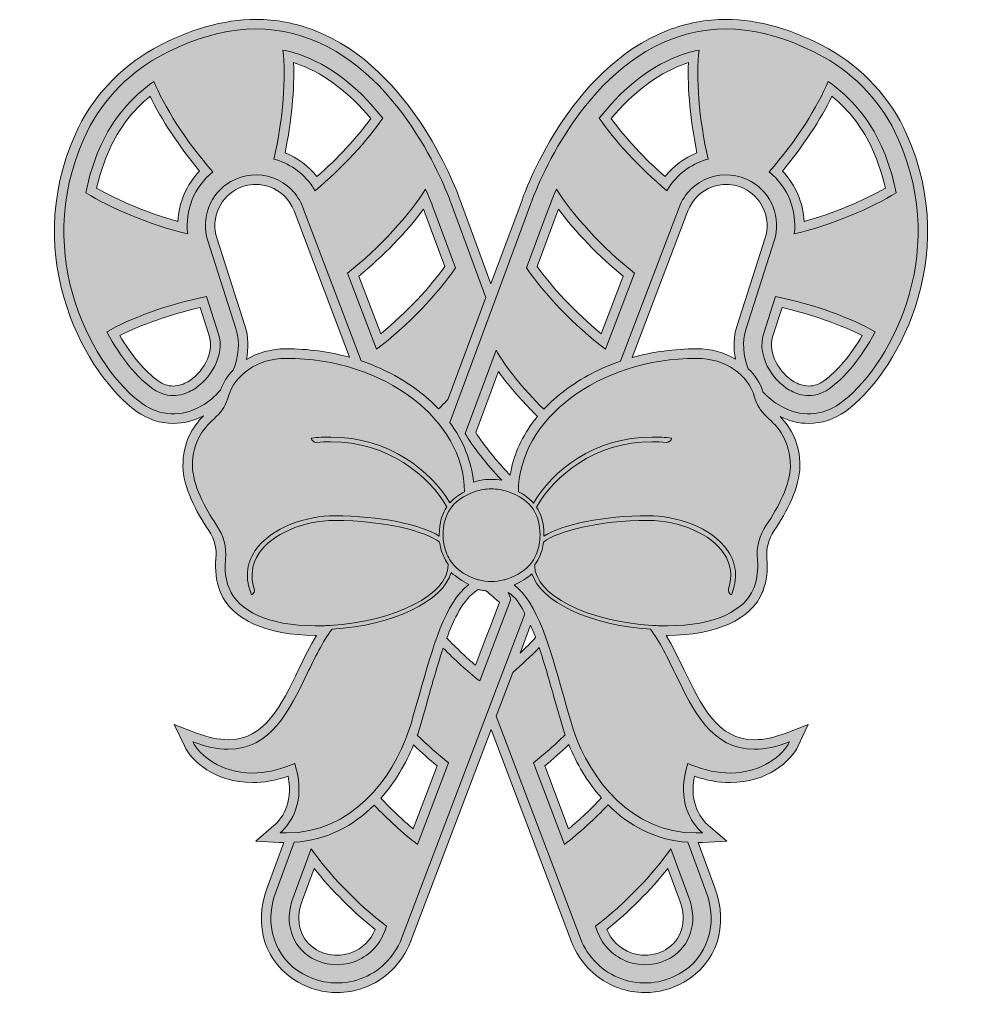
# Model space of a CAD drawing. Header units: inches. Extents: x 0.49 to 9.52, y -9.65 to -0.34.
import ezdxf

# ---------------------------------------------------------------- set-up
doc = ezdxf.new("R2010")
doc.units = ezdxf.units.IN
doc.header["$MEASUREMENT"] = 0
doc.layers.add('Layer 1', color=7, linetype='Continuous')

# ---------------------------------------------------------------- blocks, each defined once
blk = doc.blocks.new('block 3')
at = {"layer": 'Layer 1'}
h = blk.add_hatch(color=1, dxfattribs=at)
h.dxf.hatch_style = 2
edge = h.paths.add_edge_path()
edge.add_spline(control_points=[(4.6202, -2.0979), (4.6031, -2.0483), (4.1906, -0.8766), (3.2754, -0.5256), (2.8253, -0.3529), (2.3345, -0.4109), (1.8163, -0.698), (1.5056, -0.8701), (1.2533, -1.1463), (1.107, -1.4731), (0.5933, -2.6225), (1.2156, -3.6959), (1.6629, -4.0156), (1.835, -4.1381), (2.0419, -4.1465), (2.2313, -4.0382), (2.2971, -4.0005), (2.359, -3.9489), (2.4124, -3.8874), (2.4379, -3.8149), (2.4801, -3.7494), (2.5339, -3.6937), (2.5871, -3.5696), (2.6032, -3.4307), (2.5604, -3.296), (2.5604, -3.296), (2.2913, -2.4556), (2.2913, -2.4556), (2.2223, -2.24), (2.3148, -2.0019), (2.5114, -1.8894), (2.6338, -1.8192), (2.7808, -1.8063), (2.9139, -1.854), (3.047, -1.9017), (3.152, -2.0048), (3.2023, -2.1369), (3.2023, -2.1369), (3.7604, -3.6064), (3.7604, -3.6064), (3.9599, -3.6734), (4.1436, -3.7691), (4.3037, -3.8903), (4.3762, -3.945), (4.442, -4.0043), (4.5006, -4.0669), (4.5329, -4.035), (4.5641, -4.0027), (4.5941, -3.9702), (4.5941, -3.9702), (4.954, -2.9989), (4.954, -2.9989), (4.954, -2.9989), (4.6202, -2.0979), (4.6202, -2.0979)], knot_values=[0, 0, 0, 0, 1, 1, 1, 2, 2, 2, 3, 3, 3, 4, 4, 4, 5, 5, 5, 6, 6, 6, 7, 7, 7, 8, 8, 8, 9, 9, 9, 10, 10, 10, 11, 11, 11, 12, 12, 12, 13, 13, 13, 14, 14, 14, 15, 15, 15, 16, 16, 16, 17, 17, 17, 18, 18, 18, 18], degree=3, periodic=1)
edge = h.paths.add_edge_path()
edge.add_spline(control_points=[(2.2787, -2.9896), (2.2787, -2.9896), (2.3938, -3.3495), (2.3938, -3.3495), (2.4576, -3.5487), (2.3161, -3.7878), (2.1443, -3.8864), (2.0696, -3.9293), (1.9207, -3.9844), (1.7647, -3.8732), (1.62, -3.7701), (1.456, -3.5793), (1.3255, -3.3292), (1.534, -3.2039), (1.9097, -3.064), (2.2787, -2.9896)], knot_values=[0, 0, 0, 0, 1, 1, 1, 2, 2, 2, 3, 3, 3, 4, 4, 4, 5, 5, 5, 5], degree=3, periodic=1)
edge = h.paths.add_edge_path()
edge.add_spline(control_points=[(2.0989, -2.3905), (1.7364, -2.3041), (1.3548, -2.1417), (1.1238, -1.997), (1.1521, -1.8491), (1.1982, -1.6977), (1.2668, -1.5446), (1.3771, -1.2978), (1.5553, -1.0838), (1.7754, -0.9301), (1.8659, -1.1598), (2.0857, -1.5088), (2.3396, -1.796), (2.1627, -1.9387), (2.0712, -2.1656), (2.0989, -2.3905)], knot_values=[0, 0, 0, 0, 1, 1, 1, 2, 2, 2, 3, 3, 3, 4, 4, 4, 5, 5, 5, 5], degree=3, periodic=1)
edge = h.paths.add_edge_path()
edge.add_spline(control_points=[(3.3189, -1.9767), (3.2416, -1.844), (3.1198, -1.7418), (2.9728, -1.6893), (2.9567, -1.6835), (2.9403, -1.6787), (2.9239, -1.6741), (3.0134, -1.2961), (3.0415, -0.8775), (3.0112, -0.6304), (3.0792, -0.6442), (3.1462, -0.6632), (3.2123, -0.6887), (3.5229, -0.8076), (3.7736, -1.0383), (3.966, -1.2823), (3.8246, -1.4914), (3.5806, -1.7612), (3.3189, -1.9767)], knot_values=[0, 0, 0, 0, 1, 1, 1, 2, 2, 2, 3, 3, 3, 4, 4, 4, 5, 5, 5, 6, 6, 6, 6], degree=3, periodic=1)
edge = h.paths.add_edge_path()
edge.add_spline(control_points=[(3.9054, -3.4958), (3.9054, -3.4958), (3.6283, -2.7656), (3.6283, -2.7656), (3.9377, -2.5242), (4.2322, -2.1955), (4.3759, -1.9638), (4.4281, -2.0789), (4.4546, -2.1533), (4.4555, -2.1566), (4.4555, -2.1566), (4.663, -2.7163), (4.663, -2.7163), (4.5003, -2.9548), (4.2067, -3.2709), (3.9054, -3.4958)], knot_values=[0, 0, 0, 0, 1, 1, 1, 2, 2, 2, 3, 3, 3, 4, 4, 4, 5, 5, 5, 5], degree=3, periodic=1)
h = blk.add_hatch(color=1, dxfattribs=at)
h.dxf.hatch_style = 2
edge = h.paths.add_edge_path()
edge.add_spline(control_points=[(7.0609, -8.6844), (7.0609, -8.6844), (6.8869, -8.2152), (6.8869, -8.2152), (6.5753, -8.1946), (6.3207, -8.0541), (6.1235, -7.8575), (5.9965, -7.9912), (5.8525, -8.1246), (5.7055, -8.2374), (5.7055, -8.2374), (5.4084, -7.454), (5.4084, -7.454), (5.5128, -7.3732), (5.6156, -7.282), (5.7117, -7.1879), (5.7097, -7.1824), (5.7078, -7.1766), (5.7059, -7.1711), (5.6707, -7.0573), (5.6375, -6.9394), (5.6056, -6.8253), (5.5592, -6.6597), (5.5138, -6.4979), (5.4642, -6.3523), (5.3846, -6.4338), (5.2992, -6.5144), (5.2109, -6.5891), (5.2109, -6.5891), (5.0517, -7.008), (5.0517, -7.008), (5.0517, -7.008), (5.8602, -9.1375), (5.8602, -9.1375), (5.9289, -9.3183), (6.0726, -9.4591), (6.2546, -9.5245), (6.4367, -9.5896), (6.6372, -9.5719), (6.8051, -9.4758), (7.0777, -9.3199), (7.1805, -9.0015), (7.0609, -8.6844)], knot_values=[0, 0, 0, 0, 1, 1, 1, 2, 2, 2, 3, 3, 3, 4, 4, 4, 5, 5, 5, 6, 6, 6, 7, 7, 7, 8, 8, 8, 9, 9, 9, 10, 10, 10, 11, 11, 11, 12, 12, 12, 13, 13, 13, 14, 14, 14, 14], degree=3, periodic=1)
edge = h.paths.add_edge_path()
edge.add_spline(control_points=[(6.718, -9.3241), (6.5949, -9.3946), (6.4474, -9.4078), (6.3136, -9.3598), (6.1799, -9.3118), (6.0742, -9.2081), (6.0239, -9.0753), (6.0239, -9.0753), (6.003, -9.0202), (6.003, -9.0202), (6.2875, -8.8039), (6.5627, -8.5097), (6.7245, -8.2793), (6.7245, -8.2793), (6.8972, -8.7456), (6.8972, -8.7456), (6.9855, -8.9796), (6.9133, -9.2122), (6.718, -9.3241)], knot_values=[0, 0, 0, 0, 1, 1, 1, 2, 2, 2, 3, 3, 3, 4, 4, 4, 5, 5, 5, 6, 6, 6, 6], degree=3, periodic=1)
at = {"layer": 'Layer 1', "lineweight": 0}
for points, knots in [([(4.6202, -2.0979), (4.6031, -2.0483), (4.1906, -0.8766), (3.2754, -0.5256), (2.8253, -0.3529), (2.3345, -0.4109), (1.8163, -0.698), (1.5056, -0.8701), (1.2533, -1.1463), (1.107, -1.4731), (0.5933, -2.6225), (1.2156, -3.6959), (1.6629, -4.0156), (1.835, -4.1381), (2.0419, -4.1465), (2.2313, -4.0382), (2.2971, -4.0005), (2.359, -3.9489), (2.4124, -3.8874), (2.4379, -3.8149), (2.4801, -3.7494), (2.5339, -3.6937), (2.5871, -3.5696), (2.6032, -3.4307), (2.5604, -3.296), (2.5604, -3.296), (2.2913, -2.4556), (2.2913, -2.4556), (2.2223, -2.24), (2.3148, -2.0019), (2.5114, -1.8894), (2.6338, -1.8192), (2.7808, -1.8063), (2.9139, -1.854), (3.047, -1.9017), (3.152, -2.0048), (3.2023, -2.1369), (3.2023, -2.1369), (3.7604, -3.6064), (3.7604, -3.6064), (3.9599, -3.6734), (4.1436, -3.7691), (4.3037, -3.8903), (4.3762, -3.945), (4.442, -4.0043), (4.5006, -4.0669), (4.5329, -4.035), (4.5641, -4.0027), (4.5941, -3.9702), (4.5941, -3.9702), (4.954, -2.9989), (4.954, -2.9989), (4.954, -2.9989), (4.6202, -2.0979), (4.6202, -2.0979)], [0, 0, 0, 0, 1, 1, 1, 2, 2, 2, 3, 3, 3, 4, 4, 4, 5, 5, 5, 6, 6, 6, 7, 7, 7, 8, 8, 8, 9, 9, 9, 10, 10, 10, 11, 11, 11, 12, 12, 12, 13, 13, 13, 14, 14, 14, 15, 15, 15, 16, 16, 16, 17, 17, 17, 18, 18, 18, 18]), ([(3.3189, -1.9767), (3.2416, -1.844), (3.1198, -1.7418), (2.9728, -1.6893), (2.9567, -1.6835), (2.9403, -1.6787), (2.9239, -1.6741), (3.0134, -1.2961), (3.0415, -0.8775), (3.0112, -0.6304), (3.0792, -0.6442), (3.1462, -0.6632), (3.2123, -0.6887), (3.5229, -0.8076), (3.7736, -1.0383), (3.966, -1.2823), (3.8246, -1.4914), (3.5806, -1.7612), (3.3189, -1.9767)], [0, 0, 0, 0, 1, 1, 1, 2, 2, 2, 3, 3, 3, 4, 4, 4, 5, 5, 5, 6, 6, 6, 6]), ([(2.0989, -2.3905), (1.7364, -2.3041), (1.3548, -2.1417), (1.1238, -1.997), (1.1521, -1.8491), (1.1982, -1.6977), (1.2668, -1.5446), (1.3771, -1.2978), (1.5553, -1.0838), (1.7754, -0.9301), (1.8659, -1.1598), (2.0857, -1.5088), (2.3396, -1.796), (2.1627, -1.9387), (2.0712, -2.1656), (2.0989, -2.3905)], [0, 0, 0, 0, 1, 1, 1, 2, 2, 2, 3, 3, 3, 4, 4, 4, 5, 5, 5, 5]), ([(3.9054, -3.4958), (3.9054, -3.4958), (3.6283, -2.7656), (3.6283, -2.7656), (3.9377, -2.5242), (4.2322, -2.1955), (4.3759, -1.9638), (4.4281, -2.0789), (4.4546, -2.1533), (4.4555, -2.1566), (4.4555, -2.1566), (4.663, -2.7163), (4.663, -2.7163), (4.5003, -2.9548), (4.2067, -3.2709), (3.9054, -3.4958)], [0, 0, 0, 0, 1, 1, 1, 2, 2, 2, 3, 3, 3, 4, 4, 4, 5, 5, 5, 5]), ([(2.2787, -2.9896), (2.2787, -2.9896), (2.3938, -3.3495), (2.3938, -3.3495), (2.4576, -3.5487), (2.3161, -3.7878), (2.1443, -3.8864), (2.0696, -3.9293), (1.9207, -3.9844), (1.7647, -3.8732), (1.62, -3.7701), (1.456, -3.5793), (1.3255, -3.3292), (1.534, -3.2039), (1.9097, -3.064), (2.2787, -2.9896)], [0, 0, 0, 0, 1, 1, 1, 2, 2, 2, 3, 3, 3, 4, 4, 4, 5, 5, 5, 5]), ([(7.0609, -8.6844), (7.0609, -8.6844), (6.8869, -8.2152), (6.8869, -8.2152), (6.5753, -8.1946), (6.3207, -8.0541), (6.1235, -7.8575), (5.9965, -7.9912), (5.8525, -8.1246), (5.7055, -8.2374), (5.7055, -8.2374), (5.4084, -7.454), (5.4084, -7.454), (5.5128, -7.3732), (5.6156, -7.282), (5.7117, -7.1879), (5.7097, -7.1824), (5.7078, -7.1766), (5.7059, -7.1711), (5.6707, -7.0573), (5.6375, -6.9394), (5.6056, -6.8253), (5.5592, -6.6597), (5.5138, -6.4979), (5.4642, -6.3523), (5.3846, -6.4338), (5.2992, -6.5144), (5.2109, -6.5891), (5.2109, -6.5891), (5.0517, -7.008), (5.0517, -7.008), (5.0517, -7.008), (5.8602, -9.1375), (5.8602, -9.1375), (5.9289, -9.3183), (6.0726, -9.4591), (6.2546, -9.5245), (6.4367, -9.5896), (6.6372, -9.5719), (6.8051, -9.4758), (7.0777, -9.3199), (7.1805, -9.0015), (7.0609, -8.6844)], [0, 0, 0, 0, 1, 1, 1, 2, 2, 2, 3, 3, 3, 4, 4, 4, 5, 5, 5, 6, 6, 6, 7, 7, 7, 8, 8, 8, 9, 9, 9, 10, 10, 10, 11, 11, 11, 12, 12, 12, 13, 13, 13, 14, 14, 14, 14]), ([(6.718, -9.3241), (6.5949, -9.3946), (6.4474, -9.4078), (6.3136, -9.3598), (6.1799, -9.3118), (6.0742, -9.2081), (6.0239, -9.0753), (6.0239, -9.0753), (6.003, -9.0202), (6.003, -9.0202), (6.2875, -8.8039), (6.5627, -8.5097), (6.7245, -8.2793), (6.7245, -8.2793), (6.8972, -8.7456), (6.8972, -8.7456), (6.9855, -8.9796), (6.9133, -9.2122), (6.718, -9.3241)], [0, 0, 0, 0, 1, 1, 1, 2, 2, 2, 3, 3, 3, 4, 4, 4, 5, 5, 5, 6, 6, 6, 6])]:
    blk.add_open_spline(points, degree=3, knots=knots, dxfattribs=at)
blk = doc.blocks.new('block 4')
at = {"layer": 'Layer 1'}
h = blk.add_hatch(color=102, dxfattribs=at)
h.dxf.hatch_style = 2
edge = h.paths.add_edge_path()
edge.add_spline(control_points=[(8.8987, -1.4731), (8.7527, -1.1463), (8.5004, -0.8701), (8.1894, -0.698), (7.6713, -0.4109), (7.1805, -0.3529), (6.7303, -0.5256), (5.8154, -0.8766), (5.4026, -2.0483), (5.3855, -2.0979), (5.3855, -2.0979), (4.6079, -4.1961), (4.6079, -4.1961), (4.7378, -4.3717), (4.8161, -4.5676), (4.8348, -4.7681), (4.8554, -4.7613), (4.8761, -4.7558), (4.8973, -4.7516), (4.9331, -4.7446), (4.9695, -4.7407), (5.0066, -4.7407), (5.0401, -4.7407), (5.0736, -4.7439), (5.1068, -4.75), (4.9563, -4.5899), (4.8309, -4.4294), (4.7552, -4.3018), (4.7552, -4.3018), (5.051, -3.5042), (5.051, -3.5042), (5.1384, -3.6592), (5.3072, -3.8703), (5.5083, -4.0698), (5.5679, -4.0066), (5.6353, -3.9463), (5.7097, -3.8899), (5.8676, -3.7707), (6.0484, -3.6763), (6.2443, -3.6093), (6.2443, -3.6093), (6.8034, -2.1369), (6.8034, -2.1369), (6.8537, -2.0048), (6.9588, -1.9017), (7.0919, -1.854), (7.2253, -1.8063), (7.3719, -1.8192), (7.4947, -1.8894), (7.6909, -2.0019), (7.7834, -2.24), (7.7144, -2.4556), (7.7144, -2.4556), (7.4457, -3.296), (7.4457, -3.296), (7.4041, -3.4259), (7.418, -3.5603), (7.4666, -3.6811), (7.5308, -3.743), (7.5791, -3.8178), (7.6062, -3.9012), (7.6564, -3.9566), (7.7141, -4.0034), (7.7747, -4.0382), (7.9639, -4.1465), (8.1711, -4.1381), (8.3428, -4.0156), (8.7901, -3.6959), (9.4124, -2.6225), (8.8987, -1.4731)], knot_values=[0, 0, 0, 0, 1, 1, 1, 2, 2, 2, 3, 3, 3, 4, 4, 4, 5, 5, 5, 6, 6, 6, 7, 7, 7, 8, 8, 8, 9, 9, 9, 10, 10, 10, 11, 11, 11, 12, 12, 12, 13, 13, 13, 14, 14, 14, 15, 15, 15, 16, 16, 16, 17, 17, 17, 18, 18, 18, 19, 19, 19, 20, 20, 20, 21, 21, 21, 22, 22, 22, 23, 23, 23, 23], degree=3, periodic=1)
edge = h.paths.add_edge_path()
edge.add_spline(control_points=[(6.1003, -3.4958), (5.799, -3.2709), (5.5054, -2.9548), (5.343, -2.7163), (5.343, -2.7163), (5.5502, -2.1566), (5.5502, -2.1566), (5.5515, -2.1533), (5.5779, -2.0789), (5.6298, -1.9638), (5.7735, -2.1955), (6.0681, -2.5242), (6.3777, -2.7656), (6.3777, -2.7656), (6.1003, -3.4958), (6.1003, -3.4958)], knot_values=[0, 0, 0, 0, 1, 1, 1, 2, 2, 2, 3, 3, 3, 4, 4, 4, 5, 5, 5, 5], degree=3, periodic=1)
edge = h.paths.add_edge_path()
edge.add_spline(control_points=[(7.0329, -1.6893), (6.8863, -1.7418), (6.7641, -1.844), (6.6868, -1.9767), (6.4251, -1.7612), (6.1815, -1.4914), (6.0397, -1.2823), (6.2324, -1.0383), (6.4828, -0.8076), (6.7938, -0.6887), (6.8595, -0.6632), (6.9265, -0.6442), (6.9945, -0.6304), (6.9642, -0.8775), (6.9926, -1.2961), (7.0819, -1.6741), (7.0654, -1.6787), (7.049, -1.6835), (7.0329, -1.6893)], knot_values=[0, 0, 0, 0, 1, 1, 1, 2, 2, 2, 3, 3, 3, 4, 4, 4, 5, 5, 5, 6, 6, 6, 6], degree=3, periodic=1)
edge = h.paths.add_edge_path()
edge.add_spline(control_points=[(8.2413, -3.8732), (8.0854, -3.9844), (7.9365, -3.9293), (7.8614, -3.8864), (7.6896, -3.7878), (7.5485, -3.5487), (7.6123, -3.3495), (7.6123, -3.3495), (7.7273, -2.9896), (7.7273, -2.9896), (8.0963, -3.064), (8.4721, -3.2039), (8.6806, -3.3292), (8.5497, -3.5793), (8.3857, -3.7701), (8.2413, -3.8732)], knot_values=[0, 0, 0, 0, 1, 1, 1, 2, 2, 2, 3, 3, 3, 4, 4, 4, 5, 5, 5, 5], degree=3, periodic=1)
edge = h.paths.add_edge_path()
edge.add_spline(control_points=[(7.9068, -2.3905), (7.9345, -2.1656), (7.8433, -1.9387), (7.6661, -1.796), (7.9204, -1.5088), (8.1398, -1.1598), (8.2304, -0.9301), (8.4505, -1.0838), (8.6287, -1.2978), (8.7392, -1.5446), (8.8075, -1.6977), (8.8536, -1.8491), (8.8823, -1.997), (8.6512, -2.1417), (8.2697, -2.3041), (7.9068, -2.3905)], knot_values=[0, 0, 0, 0, 1, 1, 1, 2, 2, 2, 3, 3, 3, 4, 4, 4, 5, 5, 5, 5], degree=3, periodic=1)
h = blk.add_hatch(color=102, dxfattribs=at)
h.dxf.hatch_style = 2
edge = h.paths.add_edge_path()
edge.add_spline(control_points=[(5.168, -5.8231), (5.168, -5.8231), (5.1887, -5.8782), (5.1887, -5.8782), (5.1909, -5.8842), (5.1909, -5.8909), (5.1886, -5.897), (5.1886, -5.897), (4.8947, -6.671), (4.8947, -6.671), (4.7733, -6.5756), (4.654, -6.467), (4.5454, -6.3565), (4.4952, -6.5034), (4.45, -6.6642), (4.4052, -6.8234), (4.3733, -6.9378), (4.3398, -7.0564), (4.305, -7.1695), (4.3028, -7.1766), (4.3002, -7.1837), (4.2973, -7.1908), (4.3924, -7.2839), (4.4942, -7.3738), (4.5976, -7.454), (4.5976, -7.454), (4.3002, -8.2374), (4.3002, -8.2374), (4.1542, -8.1253), (4.0111, -7.9932), (3.8848, -7.8601), (3.6866, -8.0567), (3.4314, -8.1962), (3.1185, -8.2155), (3.1185, -8.2155), (2.9448, -8.6844), (2.9448, -8.6844), (2.8253, -9.0015), (2.9281, -9.3199), (3.201, -9.4758), (3.3686, -9.5719), (3.5693, -9.5896), (3.7511, -9.5245), (3.9332, -9.4591), (4.0769, -9.3183), (4.1455, -9.1375), (4.1455, -9.1375), (5.3224, -6.0382), (5.3224, -6.0382), (5.3256, -6.0295), (5.3249, -6.0198), (5.3204, -6.0117), (5.2758, -5.9309), (5.2334, -5.8625), (5.168, -5.8231)], knot_values=[0, 0, 0, 0, 1, 1, 1, 2, 2, 2, 3, 3, 3, 4, 4, 4, 5, 5, 5, 6, 6, 6, 7, 7, 7, 8, 8, 8, 9, 9, 9, 10, 10, 10, 11, 11, 11, 12, 12, 12, 13, 13, 13, 14, 14, 14, 15, 15, 15, 16, 16, 16, 17, 17, 17, 18, 18, 18, 18], degree=3, periodic=1)
edge = h.paths.add_edge_path()
edge.add_spline(control_points=[(3.9821, -9.0753), (3.9315, -9.2081), (3.8258, -9.3118), (3.6921, -9.3598), (3.5584, -9.4078), (3.4111, -9.3946), (3.2877, -9.3241), (3.0924, -9.2122), (3.0205, -8.9796), (3.1085, -8.7456), (3.1085, -8.7456), (3.2812, -8.2793), (3.2812, -8.2793), (3.443, -8.5097), (3.7185, -8.8039), (4.0031, -9.0202), (4.0031, -9.0202), (3.9821, -9.0753), (3.9821, -9.0753)], knot_values=[0, 0, 0, 0, 1, 1, 1, 2, 2, 2, 3, 3, 3, 4, 4, 4, 5, 5, 5, 6, 6, 6, 6], degree=3, periodic=1)
at = {"layer": 'Layer 1', "lineweight": 0}
for points, knots in [([(8.8987, -1.4731), (8.7527, -1.1463), (8.5004, -0.8701), (8.1894, -0.698), (7.6713, -0.4109), (7.1805, -0.3529), (6.7303, -0.5256), (5.8154, -0.8766), (5.4026, -2.0483), (5.3855, -2.0979), (5.3855, -2.0979), (4.6079, -4.1961), (4.6079, -4.1961), (4.7378, -4.3717), (4.8161, -4.5676), (4.8348, -4.7681), (4.8554, -4.7613), (4.8761, -4.7558), (4.8973, -4.7516), (4.9331, -4.7446), (4.9695, -4.7407), (5.0066, -4.7407), (5.0401, -4.7407), (5.0736, -4.7439), (5.1068, -4.75), (4.9563, -4.5899), (4.8309, -4.4294), (4.7552, -4.3018), (4.7552, -4.3018), (5.051, -3.5042), (5.051, -3.5042), (5.1384, -3.6592), (5.3072, -3.8703), (5.5083, -4.0698), (5.5679, -4.0066), (5.6353, -3.9463), (5.7097, -3.8899), (5.8676, -3.7707), (6.0484, -3.6763), (6.2443, -3.6093), (6.2443, -3.6093), (6.8034, -2.1369), (6.8034, -2.1369), (6.8537, -2.0048), (6.9588, -1.9017), (7.0919, -1.854), (7.2253, -1.8063), (7.3719, -1.8192), (7.4947, -1.8894), (7.6909, -2.0019), (7.7834, -2.24), (7.7144, -2.4556), (7.7144, -2.4556), (7.4457, -3.296), (7.4457, -3.296), (7.4041, -3.4259), (7.418, -3.5603), (7.4666, -3.6811), (7.5308, -3.743), (7.5791, -3.8178), (7.6062, -3.9012), (7.6564, -3.9566), (7.7141, -4.0034), (7.7747, -4.0382), (7.9639, -4.1465), (8.1711, -4.1381), (8.3428, -4.0156), (8.7901, -3.6959), (9.4124, -2.6225), (8.8987, -1.4731)], [0, 0, 0, 0, 1, 1, 1, 2, 2, 2, 3, 3, 3, 4, 4, 4, 5, 5, 5, 6, 6, 6, 7, 7, 7, 8, 8, 8, 9, 9, 9, 10, 10, 10, 11, 11, 11, 12, 12, 12, 13, 13, 13, 14, 14, 14, 15, 15, 15, 16, 16, 16, 17, 17, 17, 18, 18, 18, 19, 19, 19, 20, 20, 20, 21, 21, 21, 22, 22, 22, 23, 23, 23, 23]), ([(7.0329, -1.6893), (6.8863, -1.7418), (6.7641, -1.844), (6.6868, -1.9767), (6.4251, -1.7612), (6.1815, -1.4914), (6.0397, -1.2823), (6.2324, -1.0383), (6.4828, -0.8076), (6.7938, -0.6887), (6.8595, -0.6632), (6.9265, -0.6442), (6.9945, -0.6304), (6.9642, -0.8775), (6.9926, -1.2961), (7.0819, -1.6741), (7.0654, -1.6787), (7.049, -1.6835), (7.0329, -1.6893)], [0, 0, 0, 0, 1, 1, 1, 2, 2, 2, 3, 3, 3, 4, 4, 4, 5, 5, 5, 6, 6, 6, 6]), ([(7.9068, -2.3905), (7.9345, -2.1656), (7.8433, -1.9387), (7.6661, -1.796), (7.9204, -1.5088), (8.1398, -1.1598), (8.2304, -0.9301), (8.4505, -1.0838), (8.6287, -1.2978), (8.7392, -1.5446), (8.8075, -1.6977), (8.8536, -1.8491), (8.8823, -1.997), (8.6512, -2.1417), (8.2697, -2.3041), (7.9068, -2.3905)], [0, 0, 0, 0, 1, 1, 1, 2, 2, 2, 3, 3, 3, 4, 4, 4, 5, 5, 5, 5]), ([(6.1003, -3.4958), (5.799, -3.2709), (5.5054, -2.9548), (5.343, -2.7163), (5.343, -2.7163), (5.5502, -2.1566), (5.5502, -2.1566), (5.5515, -2.1533), (5.5779, -2.0789), (5.6298, -1.9638), (5.7735, -2.1955), (6.0681, -2.5242), (6.3777, -2.7656), (6.3777, -2.7656), (6.1003, -3.4958), (6.1003, -3.4958)], [0, 0, 0, 0, 1, 1, 1, 2, 2, 2, 3, 3, 3, 4, 4, 4, 5, 5, 5, 5]), ([(8.2413, -3.8732), (8.0854, -3.9844), (7.9365, -3.9293), (7.8614, -3.8864), (7.6896, -3.7878), (7.5485, -3.5487), (7.6123, -3.3495), (7.6123, -3.3495), (7.7273, -2.9896), (7.7273, -2.9896), (8.0963, -3.064), (8.4721, -3.2039), (8.6806, -3.3292), (8.5497, -3.5793), (8.3857, -3.7701), (8.2413, -3.8732)], [0, 0, 0, 0, 1, 1, 1, 2, 2, 2, 3, 3, 3, 4, 4, 4, 5, 5, 5, 5]), ([(5.168, -5.8231), (5.168, -5.8231), (5.1887, -5.8782), (5.1887, -5.8782), (5.1909, -5.8842), (5.1909, -5.8909), (5.1886, -5.897), (5.1886, -5.897), (4.8947, -6.671), (4.8947, -6.671), (4.7733, -6.5756), (4.654, -6.467), (4.5454, -6.3565), (4.4952, -6.5034), (4.45, -6.6642), (4.4052, -6.8234), (4.3733, -6.9378), (4.3398, -7.0564), (4.305, -7.1695), (4.3028, -7.1766), (4.3002, -7.1837), (4.2973, -7.1908), (4.3924, -7.2839), (4.4942, -7.3738), (4.5976, -7.454), (4.5976, -7.454), (4.3002, -8.2374), (4.3002, -8.2374), (4.1542, -8.1253), (4.0111, -7.9932), (3.8848, -7.8601), (3.6866, -8.0567), (3.4314, -8.1962), (3.1185, -8.2155), (3.1185, -8.2155), (2.9448, -8.6844), (2.9448, -8.6844), (2.8253, -9.0015), (2.9281, -9.3199), (3.201, -9.4758), (3.3686, -9.5719), (3.5693, -9.5896), (3.7511, -9.5245), (3.9332, -9.4591), (4.0769, -9.3183), (4.1455, -9.1375), (4.1455, -9.1375), (5.3224, -6.0382), (5.3224, -6.0382), (5.3256, -6.0295), (5.3249, -6.0198), (5.3204, -6.0117), (5.2758, -5.9309), (5.2334, -5.8625), (5.168, -5.8231)], [0, 0, 0, 0, 1, 1, 1, 2, 2, 2, 3, 3, 3, 4, 4, 4, 5, 5, 5, 6, 6, 6, 7, 7, 7, 8, 8, 8, 9, 9, 9, 10, 10, 10, 11, 11, 11, 12, 12, 12, 13, 13, 13, 14, 14, 14, 15, 15, 15, 16, 16, 16, 17, 17, 17, 18, 18, 18, 18]), ([(3.9821, -9.0753), (3.9315, -9.2081), (3.8258, -9.3118), (3.6921, -9.3598), (3.5584, -9.4078), (3.4111, -9.3946), (3.2877, -9.3241), (3.0924, -9.2122), (3.0205, -8.9796), (3.1085, -8.7456), (3.1085, -8.7456), (3.2812, -8.2793), (3.2812, -8.2793), (3.443, -8.5097), (3.7185, -8.8039), (4.0031, -9.0202), (4.0031, -9.0202), (3.9821, -9.0753), (3.9821, -9.0753)], [0, 0, 0, 0, 1, 1, 1, 2, 2, 2, 3, 3, 3, 4, 4, 4, 5, 5, 5, 6, 6, 6, 6])]:
    blk.add_open_spline(points, degree=3, knots=knots, dxfattribs=at)
blk = doc.blocks.new('block 5')
at = {"layer": 'Layer 1'}
h = blk.add_hatch(color=1, dxfattribs=at)
h.dxf.hatch_style = 2
edge = h.paths.add_edge_path()
edge.add_spline(control_points=[(4.7483, -4.8606), (4.7483, -4.8606), (4.7483, -4.8609), (4.7483, -4.8609), (4.6989, -4.886), (4.65, -4.9193), (4.6101, -4.9652), (4.4259, -4.6611), (4.0279, -4.3358), (3.4679, -4.3358), (3.4082, -4.3358), (3.3464, -4.3389), (3.2824, -4.3458), (3.2824, -4.3458), (3.2824, -4.3458), (3.2824, -4.3458), (3.2851, -4.3706), (3.3071, -4.3883), (3.3319, -4.3863), (3.3782, -4.3825), (3.4234, -4.3807), (3.4674, -4.3807), (4.0182, -4.3807), (4.4069, -4.706), (4.5803, -5.003), (4.5361, -5.0683), (4.5071, -5.155), (4.5071, -5.2707), (4.5071, -5.2752), (4.5071, -5.2797), (4.5073, -5.2842), (4.3321, -5.173), (3.9357, -5.0897), (3.5057, -5.0897), (3.2468, -5.0897), (2.8979, -5.1949), (2.7431, -5.4259), (2.6595, -5.5506), (2.6479, -5.6957), (2.7095, -5.8453), (2.7095, -5.8453), (2.7095, -5.8453), (2.7095, -5.8453), (2.732, -5.8359), (2.7436, -5.8109), (2.7362, -5.7877), (2.6973, -5.6662), (2.712, -5.5531), (2.7803, -5.451), (2.9053, -5.2647), (3.2034, -5.1346), (3.5057, -5.1346), (3.9846, -5.1346), (4.3802, -5.2396), (4.5113, -5.3413), (4.5123, -5.3498), (4.5137, -5.3582), (4.515, -5.3664), (4.515, -5.3664), (4.515, -5.3667), (4.515, -5.3667), (4.5155, -5.3683), (4.5158, -5.3698), (4.5163, -5.3712), (4.5163, -5.3712), (4.5171, -5.3751), (4.5171, -5.3751), (4.5176, -5.3775), (4.5179, -5.3799), (4.5182, -5.3823), (4.5316, -5.4483), (4.5573, -5.5033), (4.59, -5.5493), (4.5911, -5.5514), (4.5927, -5.5532), (4.594, -5.5554), (4.594, -5.5554), (4.5924, -5.5625), (4.5924, -5.5625), (4.5924, -5.8358), (4.098, -6.1043), (3.4613, -6.1394), (3.4148, -6.142), (3.3675, -6.1434), (3.3197, -6.1434), (2.8654, -6.1434), (2.5821, -5.9943), (2.4978, -5.7898), (2.4978, -5.7832), (2.4423, -5.6804), (2.4605, -5.5081), (2.4727, -5.3918), (2.4415, -5.2755), (2.3752, -5.1793), (2.2634, -5.017), (2.1445, -4.7826), (2.1445, -4.6183), (2.1445, -4.3683), (2.2579, -4.2435), (2.3723, -4.1405), (2.4302, -4.0884), (2.4687, -4.0199), (2.4899, -3.9452), (2.5464, -3.744), (2.765, -3.582), (3.0414, -3.582), (3.9849, -3.582), (4.7483, -4.1724), (4.7483, -4.8606)], knot_values=[0, 0, 0, 0, 1, 1, 1, 2, 2, 2, 3, 3, 3, 4, 4, 4, 5, 5, 5, 6, 6, 6, 7, 7, 7, 8, 8, 8, 9, 9, 9, 10, 10, 10, 11, 11, 11, 12, 12, 12, 13, 13, 13, 14, 14, 14, 15, 15, 15, 16, 16, 16, 17, 17, 17, 18, 18, 18, 19, 19, 19, 20, 20, 20, 21, 21, 21, 22, 22, 22, 23, 23, 23, 24, 24, 24, 25, 25, 25, 26, 26, 26, 27, 27, 27, 28, 28, 28, 29, 29, 29, 30, 30, 30, 31, 31, 31, 32, 32, 32, 33, 33, 33, 34, 34, 34, 35, 35, 35, 36, 36, 36, 36], degree=3, periodic=1)
h = blk.add_hatch(color=1, dxfattribs=at)
h.dxf.hatch_style = 2
edge = h.paths.add_edge_path()
edge.add_spline(control_points=[(7.6387, -5.1793), (7.5723, -5.2755), (7.5412, -5.3918), (7.5533, -5.5081), (7.5713, -5.6804), (7.5158, -5.7832), (7.5158, -5.7898), (7.4317, -5.9943), (7.1482, -6.1434), (6.6939, -6.1434), (6.6447, -6.1434), (6.5961, -6.142), (6.5486, -6.1391), (5.9138, -6.1037), (5.4214, -5.8402), (5.4214, -5.5678), (5.4214, -5.5678), (5.4201, -5.5617), (5.4201, -5.5617), (5.4228, -5.5583), (5.4251, -5.5546), (5.4278, -5.5509), (5.4616, -5.5033), (5.4878, -5.4454), (5.5005, -5.3743), (5.5005, -5.3743), (5.5005, -5.3741), (5.5005, -5.3741), (5.5023, -5.3632), (5.5042, -5.3521), (5.5055, -5.3408), (5.644, -5.2366), (6.0256, -5.1346), (6.5086, -5.1346), (6.8107, -5.1346), (7.1088, -5.2647), (7.2335, -5.451), (7.3021, -5.5531), (7.3168, -5.6662), (7.2779, -5.7877), (7.2705, -5.8109), (7.2821, -5.8359), (7.3046, -5.8453), (7.3046, -5.8453), (7.3046, -5.8453), (7.3046, -5.8453), (7.3662, -5.6957), (7.3546, -5.5506), (7.2711, -5.4259), (7.1162, -5.1949), (6.7674, -5.0897), (6.5086, -5.0897), (6.085, -5.0897), (5.6905, -5.1701), (5.5092, -5.284), (5.5094, -5.2797), (5.5094, -5.2752), (5.5094, -5.2707), (5.5094, -5.1568), (5.4812, -5.0712), (5.4378, -5.0062), (5.6101, -4.7081), (5.9938, -4.3807), (6.5464, -4.3807), (6.5906, -4.3807), (6.6357, -4.3825), (6.6822, -4.3863), (6.707, -4.3883), (6.7291, -4.3706), (6.7317, -4.3458), (6.7317, -4.3458), (6.7317, -4.3458), (6.7317, -4.3458), (6.6677, -4.3389), (6.6059, -4.3358), (6.5462, -4.3358), (5.9846, -4.3358), (5.5914, -4.6629), (5.4085, -4.9679), (5.3673, -4.9201), (5.3168, -4.8854), (5.2653, -4.8598), (5.2653, -4.1714), (6.0287, -3.582), (6.9722, -3.582), (7.2486, -3.582), (7.4672, -3.744), (7.524, -3.9452), (7.5451, -4.0199), (7.5837, -4.0884), (7.6416, -4.1405), (7.756, -4.2435), (7.8691, -4.3683), (7.8691, -4.6183), (7.8691, -4.7826), (7.7505, -5.017), (7.6387, -5.1793)], knot_values=[0, 0, 0, 0, 1, 1, 1, 2, 2, 2, 3, 3, 3, 4, 4, 4, 5, 5, 5, 6, 6, 6, 7, 7, 7, 8, 8, 8, 9, 9, 9, 10, 10, 10, 11, 11, 11, 12, 12, 12, 13, 13, 13, 14, 14, 14, 15, 15, 15, 16, 16, 16, 17, 17, 17, 18, 18, 18, 19, 19, 19, 20, 20, 20, 21, 21, 21, 22, 22, 22, 23, 23, 23, 24, 24, 24, 25, 25, 25, 26, 26, 26, 27, 27, 27, 28, 28, 28, 29, 29, 29, 30, 30, 30, 31, 31, 31, 32, 32, 32, 32], degree=3, periodic=1)
h = blk.add_hatch(color=1, dxfattribs=at)
h.dxf.hatch_style = 2
edge = h.paths.add_edge_path()
edge.add_spline(control_points=[(5.006, -5.7191), (4.9654, -5.7191), (4.9249, -5.7139), (4.8855, -5.7037), (4.8744, -5.7006), (4.8628, -5.6971), (4.8514, -5.6932), (4.7844, -5.6699), (4.6906, -5.6232), (4.6243, -5.5332), (4.6243, -5.5332), (4.6216, -5.529), (4.6216, -5.529), (4.5889, -5.483), (4.5669, -5.4321), (4.5553, -5.3765), (4.5549, -5.3733), (4.5545, -5.3701), (4.5537, -5.3669), (4.5537, -5.3669), (4.5525, -5.3605), (4.5525, -5.3605), (4.5525, -5.3605), (4.5518, -5.3587), (4.5518, -5.3587), (4.547, -5.3295), (4.5446, -5.3008), (4.5446, -5.2708), (4.5446, -5.0926), (4.6168, -4.9694), (4.7654, -4.8944), (4.7902, -4.8816), (4.8175, -4.8702), (4.8515, -4.8582), (4.9013, -4.8409), (4.9534, -4.8322), (5.0064, -4.8322), (5.0585, -4.8322), (5.1102, -4.8406), (5.1602, -4.8574), (5.1948, -4.8691), (5.2229, -4.8805), (5.2486, -4.8934), (5.399, -4.9683), (5.4721, -5.0917), (5.4721, -5.2708), (5.4721, -5.3047), (5.4693, -5.3372), (5.4637, -5.3674), (5.4637, -5.3674), (5.4631, -5.371), (5.4631, -5.371), (5.4522, -5.4301), (5.43, -5.4833), (5.3974, -5.5293), (5.3974, -5.5293), (5.3897, -5.5401), (5.3897, -5.5401), (5.3377, -5.6083), (5.2602, -5.6604), (5.1602, -5.6938), (5.1491, -5.6974), (5.1375, -5.7009), (5.1259, -5.7038), (5.0865, -5.714), (5.0462, -5.7191), (5.006, -5.7191)], knot_values=[0, 0, 0, 0, 1, 1, 1, 2, 2, 2, 3, 3, 3, 4, 4, 4, 5, 5, 5, 6, 6, 6, 7, 7, 7, 8, 8, 8, 9, 9, 9, 10, 10, 10, 11, 11, 11, 12, 12, 12, 13, 13, 13, 14, 14, 14, 15, 15, 15, 16, 16, 16, 17, 17, 17, 18, 18, 18, 19, 19, 19, 20, 20, 20, 21, 21, 21, 22, 22, 22, 22], degree=3, periodic=1)
h = blk.add_hatch(color=1, dxfattribs=at)
h.dxf.hatch_style = 2
edge = h.paths.add_edge_path()
edge.add_spline(control_points=[(3.0445, -8.1265), (3.0244, -8.1265), (3.0041, -8.1259), (2.9837, -8.1249), (3.0986, -8.0264), (3.2233, -7.8187), (3.1347, -7.5015), (3.1347, -7.5015), (3.1234, -7.4612), (3.1234, -7.4612), (3.1234, -7.4612), (3.0847, -7.4768), (3.0847, -7.4768), (2.9595, -7.5271), (2.8363, -7.5526), (2.7184, -7.5526), (2.4129, -7.5526), (2.2075, -7.3785), (2.1496, -7.2547), (2.2715, -7.3016), (2.3844, -7.3253), (2.4856, -7.3253), (2.8945, -7.3253), (3.0718, -6.9569), (3.2433, -6.6007), (3.3157, -6.4502), (3.3904, -6.2949), (3.4807, -6.1759), (4.0658, -6.1396), (4.548, -5.9049), (4.6206, -5.6333), (4.6668, -5.6694), (4.7347, -5.7193), (4.7904, -5.7479), (4.5652, -5.9161), (4.4445, -6.3459), (4.3174, -6.7986), (4.2854, -6.9128), (4.2523, -7.0308), (4.2177, -7.1427), (4.0562, -7.6178), (3.6629, -8.1265), (3.0445, -8.1265)], knot_values=[0, 0, 0, 0, 1, 1, 1, 2, 2, 2, 3, 3, 3, 4, 4, 4, 5, 5, 5, 6, 6, 6, 7, 7, 7, 8, 8, 8, 9, 9, 9, 10, 10, 10, 11, 11, 11, 12, 12, 12, 13, 13, 13, 14, 14, 14, 14], degree=3, periodic=1)
h = blk.add_hatch(color=1, dxfattribs=at)
h.dxf.hatch_style = 2
edge = h.paths.add_edge_path()
edge.add_spline(control_points=[(6.9662, -8.1265), (6.3479, -8.1265), (5.9545, -7.6178), (5.7924, -7.1417), (5.7583, -7.031), (5.7252, -6.9132), (5.6932, -6.7992), (5.5667, -6.3484), (5.4466, -5.9203), (5.2235, -5.7503), (5.2907, -5.7234), (5.3482, -5.6879), (5.3954, -5.6444), (5.4738, -5.9103), (5.9512, -6.1394), (6.5295, -6.1756), (6.6199, -6.2947), (6.6948, -6.4503), (6.7674, -6.6009), (6.9389, -6.957), (7.1163, -7.3252), (7.525, -7.3253), (7.5251, -7.3253), (7.5251, -7.3253), (7.5252, -7.3253), (7.6279, -7.3253), (7.7383, -7.3022), (7.8611, -7.2547), (7.8032, -7.3784), (7.5978, -7.5526), (7.2923, -7.5526), (7.1744, -7.5526), (7.0511, -7.5271), (6.926, -7.4768), (6.926, -7.4768), (6.8872, -7.4612), (6.8872, -7.4612), (6.8872, -7.4612), (6.876, -7.5015), (6.876, -7.5015), (6.7875, -7.8183), (6.9118, -8.026), (7.027, -8.1249), (7.0066, -8.1259), (6.9863, -8.1265), (6.9662, -8.1265)], knot_values=[0, 0, 0, 0, 1, 1, 1, 2, 2, 2, 3, 3, 3, 4, 4, 4, 5, 5, 5, 6, 6, 6, 7, 7, 7, 8, 8, 8, 9, 9, 9, 10, 10, 10, 11, 11, 11, 12, 12, 12, 13, 13, 13, 14, 14, 14, 15, 15, 15, 15], degree=3, periodic=1)
at = {"layer": 'Layer 1', "lineweight": 0}
for points, knots in [([(4.7483, -4.8606), (4.7483, -4.8606), (4.7483, -4.8609), (4.7483, -4.8609), (4.6989, -4.886), (4.65, -4.9193), (4.6101, -4.9652), (4.4259, -4.6611), (4.0279, -4.3358), (3.4679, -4.3358), (3.4082, -4.3358), (3.3464, -4.3389), (3.2824, -4.3458), (3.2824, -4.3458), (3.2824, -4.3458), (3.2824, -4.3458), (3.2851, -4.3706), (3.3071, -4.3883), (3.3319, -4.3863), (3.3782, -4.3825), (3.4234, -4.3807), (3.4674, -4.3807), (4.0182, -4.3807), (4.4069, -4.706), (4.5803, -5.003), (4.5361, -5.0683), (4.5071, -5.155), (4.5071, -5.2707), (4.5071, -5.2752), (4.5071, -5.2797), (4.5073, -5.2842), (4.3321, -5.173), (3.9357, -5.0897), (3.5057, -5.0897), (3.2468, -5.0897), (2.8979, -5.1949), (2.7431, -5.4259), (2.6595, -5.5506), (2.6479, -5.6957), (2.7095, -5.8453), (2.7095, -5.8453), (2.7095, -5.8453), (2.7095, -5.8453), (2.732, -5.8359), (2.7436, -5.8109), (2.7362, -5.7877), (2.6973, -5.6662), (2.712, -5.5531), (2.7803, -5.451), (2.9053, -5.2647), (3.2034, -5.1346), (3.5057, -5.1346), (3.9846, -5.1346), (4.3802, -5.2396), (4.5113, -5.3413), (4.5123, -5.3498), (4.5137, -5.3582), (4.515, -5.3664), (4.515, -5.3664), (4.515, -5.3667), (4.515, -5.3667), (4.5155, -5.3683), (4.5158, -5.3698), (4.5163, -5.3712), (4.5163, -5.3712), (4.5171, -5.3751), (4.5171, -5.3751), (4.5176, -5.3775), (4.5179, -5.3799), (4.5182, -5.3823), (4.5316, -5.4483), (4.5573, -5.5033), (4.59, -5.5493), (4.5911, -5.5514), (4.5927, -5.5532), (4.594, -5.5554), (4.594, -5.5554), (4.5924, -5.5625), (4.5924, -5.5625), (4.5924, -5.8358), (4.098, -6.1043), (3.4613, -6.1394), (3.4148, -6.142), (3.3675, -6.1434), (3.3197, -6.1434), (2.8654, -6.1434), (2.5821, -5.9943), (2.4978, -5.7898), (2.4978, -5.7832), (2.4423, -5.6804), (2.4605, -5.5081), (2.4727, -5.3918), (2.4415, -5.2755), (2.3752, -5.1793), (2.2634, -5.017), (2.1445, -4.7826), (2.1445, -4.6183), (2.1445, -4.3683), (2.2579, -4.2435), (2.3723, -4.1405), (2.4302, -4.0884), (2.4687, -4.0199), (2.4899, -3.9452), (2.5464, -3.744), (2.765, -3.582), (3.0414, -3.582), (3.9849, -3.582), (4.7483, -4.1724), (4.7483, -4.8606)], [0, 0, 0, 0, 1, 1, 1, 2, 2, 2, 3, 3, 3, 4, 4, 4, 5, 5, 5, 6, 6, 6, 7, 7, 7, 8, 8, 8, 9, 9, 9, 10, 10, 10, 11, 11, 11, 12, 12, 12, 13, 13, 13, 14, 14, 14, 15, 15, 15, 16, 16, 16, 17, 17, 17, 18, 18, 18, 19, 19, 19, 20, 20, 20, 21, 21, 21, 22, 22, 22, 23, 23, 23, 24, 24, 24, 25, 25, 25, 26, 26, 26, 27, 27, 27, 28, 28, 28, 29, 29, 29, 30, 30, 30, 31, 31, 31, 32, 32, 32, 33, 33, 33, 34, 34, 34, 35, 35, 35, 36, 36, 36, 36]), ([(7.6387, -5.1793), (7.5723, -5.2755), (7.5412, -5.3918), (7.5533, -5.5081), (7.5713, -5.6804), (7.5158, -5.7832), (7.5158, -5.7898), (7.4317, -5.9943), (7.1482, -6.1434), (6.6939, -6.1434), (6.6447, -6.1434), (6.5961, -6.142), (6.5486, -6.1391), (5.9138, -6.1037), (5.4214, -5.8402), (5.4214, -5.5678), (5.4214, -5.5678), (5.4201, -5.5617), (5.4201, -5.5617), (5.4228, -5.5583), (5.4251, -5.5546), (5.4278, -5.5509), (5.4616, -5.5033), (5.4878, -5.4454), (5.5005, -5.3743), (5.5005, -5.3743), (5.5005, -5.3741), (5.5005, -5.3741), (5.5023, -5.3632), (5.5042, -5.3521), (5.5055, -5.3408), (5.644, -5.2366), (6.0256, -5.1346), (6.5086, -5.1346), (6.8107, -5.1346), (7.1088, -5.2647), (7.2335, -5.451), (7.3021, -5.5531), (7.3168, -5.6662), (7.2779, -5.7877), (7.2705, -5.8109), (7.2821, -5.8359), (7.3046, -5.8453), (7.3046, -5.8453), (7.3046, -5.8453), (7.3046, -5.8453), (7.3662, -5.6957), (7.3546, -5.5506), (7.2711, -5.4259), (7.1162, -5.1949), (6.7674, -5.0897), (6.5086, -5.0897), (6.085, -5.0897), (5.6905, -5.1701), (5.5092, -5.284), (5.5094, -5.2797), (5.5094, -5.2752), (5.5094, -5.2707), (5.5094, -5.1568), (5.4812, -5.0712), (5.4378, -5.0062), (5.6101, -4.7081), (5.9938, -4.3807), (6.5464, -4.3807), (6.5906, -4.3807), (6.6357, -4.3825), (6.6822, -4.3863), (6.707, -4.3883), (6.7291, -4.3706), (6.7317, -4.3458), (6.7317, -4.3458), (6.7317, -4.3458), (6.7317, -4.3458), (6.6677, -4.3389), (6.6059, -4.3358), (6.5462, -4.3358), (5.9846, -4.3358), (5.5914, -4.6629), (5.4085, -4.9679), (5.3673, -4.9201), (5.3168, -4.8854), (5.2653, -4.8598), (5.2653, -4.1714), (6.0287, -3.582), (6.9722, -3.582), (7.2486, -3.582), (7.4672, -3.744), (7.524, -3.9452), (7.5451, -4.0199), (7.5837, -4.0884), (7.6416, -4.1405), (7.756, -4.2435), (7.8691, -4.3683), (7.8691, -4.6183), (7.8691, -4.7826), (7.7505, -5.017), (7.6387, -5.1793)], [0, 0, 0, 0, 1, 1, 1, 2, 2, 2, 3, 3, 3, 4, 4, 4, 5, 5, 5, 6, 6, 6, 7, 7, 7, 8, 8, 8, 9, 9, 9, 10, 10, 10, 11, 11, 11, 12, 12, 12, 13, 13, 13, 14, 14, 14, 15, 15, 15, 16, 16, 16, 17, 17, 17, 18, 18, 18, 19, 19, 19, 20, 20, 20, 21, 21, 21, 22, 22, 22, 23, 23, 23, 24, 24, 24, 25, 25, 25, 26, 26, 26, 27, 27, 27, 28, 28, 28, 29, 29, 29, 30, 30, 30, 31, 31, 31, 32, 32, 32, 32]), ([(5.006, -5.7191), (4.9654, -5.7191), (4.9249, -5.7139), (4.8855, -5.7037), (4.8744, -5.7006), (4.8628, -5.6971), (4.8514, -5.6932), (4.7844, -5.6699), (4.6906, -5.6232), (4.6243, -5.5332), (4.6243, -5.5332), (4.6216, -5.529), (4.6216, -5.529), (4.5889, -5.483), (4.5669, -5.4321), (4.5553, -5.3765), (4.5549, -5.3733), (4.5545, -5.3701), (4.5537, -5.3669), (4.5537, -5.3669), (4.5525, -5.3605), (4.5525, -5.3605), (4.5525, -5.3605), (4.5518, -5.3587), (4.5518, -5.3587), (4.547, -5.3295), (4.5446, -5.3008), (4.5446, -5.2708), (4.5446, -5.0926), (4.6168, -4.9694), (4.7654, -4.8944), (4.7902, -4.8816), (4.8175, -4.8702), (4.8515, -4.8582), (4.9013, -4.8409), (4.9534, -4.8322), (5.0064, -4.8322), (5.0585, -4.8322), (5.1102, -4.8406), (5.1602, -4.8574), (5.1948, -4.8691), (5.2229, -4.8805), (5.2486, -4.8934), (5.399, -4.9683), (5.4721, -5.0917), (5.4721, -5.2708), (5.4721, -5.3047), (5.4693, -5.3372), (5.4637, -5.3674), (5.4637, -5.3674), (5.4631, -5.371), (5.4631, -5.371), (5.4522, -5.4301), (5.43, -5.4833), (5.3974, -5.5293), (5.3974, -5.5293), (5.3897, -5.5401), (5.3897, -5.5401), (5.3377, -5.6083), (5.2602, -5.6604), (5.1602, -5.6938), (5.1491, -5.6974), (5.1375, -5.7009), (5.1259, -5.7038), (5.0865, -5.714), (5.0462, -5.7191), (5.006, -5.7191)], [0, 0, 0, 0, 1, 1, 1, 2, 2, 2, 3, 3, 3, 4, 4, 4, 5, 5, 5, 6, 6, 6, 7, 7, 7, 8, 8, 8, 9, 9, 9, 10, 10, 10, 11, 11, 11, 12, 12, 12, 13, 13, 13, 14, 14, 14, 15, 15, 15, 16, 16, 16, 17, 17, 17, 18, 18, 18, 19, 19, 19, 20, 20, 20, 21, 21, 21, 22, 22, 22, 22]), ([(3.0445, -8.1265), (3.0244, -8.1265), (3.0041, -8.1259), (2.9837, -8.1249), (3.0986, -8.0264), (3.2233, -7.8187), (3.1347, -7.5015), (3.1347, -7.5015), (3.1234, -7.4612), (3.1234, -7.4612), (3.1234, -7.4612), (3.0847, -7.4768), (3.0847, -7.4768), (2.9595, -7.5271), (2.8363, -7.5526), (2.7184, -7.5526), (2.4129, -7.5526), (2.2075, -7.3785), (2.1496, -7.2547), (2.2715, -7.3016), (2.3844, -7.3253), (2.4856, -7.3253), (2.8945, -7.3253), (3.0718, -6.9569), (3.2433, -6.6007), (3.3157, -6.4502), (3.3904, -6.2949), (3.4807, -6.1759), (4.0658, -6.1396), (4.548, -5.9049), (4.6206, -5.6333), (4.6668, -5.6694), (4.7347, -5.7193), (4.7904, -5.7479), (4.5652, -5.9161), (4.4445, -6.3459), (4.3174, -6.7986), (4.2854, -6.9128), (4.2523, -7.0308), (4.2177, -7.1427), (4.0562, -7.6178), (3.6629, -8.1265), (3.0445, -8.1265)], [0, 0, 0, 0, 1, 1, 1, 2, 2, 2, 3, 3, 3, 4, 4, 4, 5, 5, 5, 6, 6, 6, 7, 7, 7, 8, 8, 8, 9, 9, 9, 10, 10, 10, 11, 11, 11, 12, 12, 12, 13, 13, 13, 14, 14, 14, 14]), ([(6.9662, -8.1265), (6.3479, -8.1265), (5.9545, -7.6178), (5.7924, -7.1417), (5.7583, -7.031), (5.7252, -6.9132), (5.6932, -6.7992), (5.5667, -6.3484), (5.4466, -5.9203), (5.2235, -5.7503), (5.2907, -5.7234), (5.3482, -5.6879), (5.3954, -5.6444), (5.4738, -5.9103), (5.9512, -6.1394), (6.5295, -6.1756), (6.6199, -6.2947), (6.6948, -6.4503), (6.7674, -6.6009), (6.9389, -6.957), (7.1163, -7.3252), (7.525, -7.3253), (7.5251, -7.3253), (7.5251, -7.3253), (7.5252, -7.3253), (7.6279, -7.3253), (7.7383, -7.3022), (7.8611, -7.2547), (7.8032, -7.3784), (7.5978, -7.5526), (7.2923, -7.5526), (7.1744, -7.5526), (7.0511, -7.5271), (6.926, -7.4768), (6.926, -7.4768), (6.8872, -7.4612), (6.8872, -7.4612), (6.8872, -7.4612), (6.876, -7.5015), (6.876, -7.5015), (6.7875, -7.8183), (6.9118, -8.026), (7.027, -8.1249), (7.0066, -8.1259), (6.9863, -8.1265), (6.9662, -8.1265)], [0, 0, 0, 0, 1, 1, 1, 2, 2, 2, 3, 3, 3, 4, 4, 4, 5, 5, 5, 6, 6, 6, 7, 7, 7, 8, 8, 8, 9, 9, 9, 10, 10, 10, 11, 11, 11, 12, 12, 12, 13, 13, 13, 14, 14, 14, 15, 15, 15, 15])]:
    blk.add_open_spline(points, degree=3, knots=knots, dxfattribs=at)
blk = doc.blocks.new('block 2')
at = {"layer": 'Layer 1'}
h = blk.add_hatch(color=14, dxfattribs=at)
h.dxf.hatch_style = 2
edge = h.paths.add_edge_path()
edge.add_spline(control_points=[(8.9822, -1.4361), (8.8276, -1.0904), (8.5617, -0.8), (8.2336, -0.6183), (7.8975, -0.432), (7.5672, -0.3373), (7.2527, -0.3373), (7.0626, -0.3373), (6.876, -0.3721), (6.6978, -0.4404), (5.743, -0.8068), (5.317, -2.0168), (5.2999, -2.0662), (5.2999, -2.0662), (5.0028, -2.8676), (5.0028, -2.8676), (5.0028, -2.8676), (4.7066, -2.0681), (4.7066, -2.0681), (4.6889, -2.0168), (4.2632, -0.8065), (3.308, -0.4401), (3.1298, -0.3718), (2.9433, -0.3373), (2.7531, -0.3373), (2.4386, -0.3373), (2.1086, -0.4317), (1.7722, -0.6183), (1.4441, -0.7997), (1.1783, -1.0904), (1.0236, -1.4358), (0.4883, -2.6333), (1.1415, -3.7554), (1.6101, -4.0899), (1.7155, -4.1653), (1.8366, -4.2053), (1.9601, -4.2053), (2.059, -4.2053), (2.156, -4.1804), (2.2498, -4.1318), (2.1415, -4.243), (2.0532, -4.386), (2.0532, -4.6184), (2.0532, -4.8063), (2.1808, -5.0579), (2.3, -5.2313), (2.3548, -5.3106), (2.3796, -5.4056), (2.3696, -5.4984), (2.3584, -5.6077), (2.3706, -5.7111), (2.4064, -5.8062), (2.4064, -5.8062), (2.4064, -5.8081), (2.4064, -5.8081), (2.4064, -5.8081), (2.4135, -5.8246), (2.4135, -5.8246), (2.5192, -6.0814), (2.8582, -6.2348), (3.3196, -6.2348), (3.3196, -6.2348), (3.3312, -6.2348), (3.3312, -6.2348), (3.2694, -6.3366), (3.2143, -6.4504), (3.1611, -6.5612), (2.9945, -6.9073), (2.8372, -7.2341), (2.4857, -7.2341), (2.3957, -7.2341), (2.2939, -7.2125), (2.1824, -7.1696), (2.1824, -7.1696), (1.9707, -7.0881), (1.9707, -7.0881), (1.9707, -7.0881), (2.0671, -7.2937), (2.0671, -7.2937), (2.1328, -7.4345), (2.3609, -7.644), (2.7183, -7.644), (2.8295, -7.644), (2.9445, -7.6237), (3.0606, -7.5834), (3.1153, -7.8557), (2.9858, -8.003), (2.9242, -8.0555), (2.9242, -8.0555), (2.7512, -8.2041), (2.7512, -8.2041), (2.7512, -8.2041), (2.979, -8.2163), (2.979, -8.2163), (2.9929, -8.217), (3.0067, -8.2173), (3.0206, -8.2176), (3.0206, -8.2176), (2.8595, -8.6523), (2.8595, -8.6523), (2.7235, -9.0132), (2.8424, -9.3761), (3.1556, -9.5553), (3.269, -9.6204), (3.3979, -9.6545), (3.5285, -9.6545), (3.6151, -9.6545), (3.7005, -9.6397), (3.7821, -9.6107), (3.9893, -9.5363), (4.153, -9.3758), (4.231, -9.1702), (4.231, -9.1702), (5.0031, -7.1368), (5.0031, -7.1368), (5.0031, -7.1368), (5.7749, -9.1699), (5.7749, -9.1699), (5.8532, -9.3758), (6.0166, -9.5363), (6.2238, -9.6104), (6.3056, -9.6397), (6.3907, -9.6545), (6.4774, -9.6545), (6.6079, -9.6545), (6.7368, -9.62), (6.8505, -9.5553), (7.1635, -9.3761), (7.2824, -9.0129), (7.1467, -8.6526), (7.1467, -8.6526), (6.9856, -8.2176), (6.9856, -8.2176), (7.0007, -8.2176), (7.0162, -8.217), (7.0317, -8.2163), (7.0317, -8.2163), (7.2598, -8.2044), (7.2598, -8.2044), (7.2598, -8.2044), (7.0864, -8.0558), (7.0864, -8.0558), (7.0252, -8.003), (6.8957, -7.8557), (6.9501, -7.5834), (7.0665, -7.6237), (7.1812, -7.644), (7.2924, -7.644), (7.6501, -7.644), (7.8779, -7.4345), (7.9439, -7.2937), (7.9439, -7.2937), (8.0403, -7.0878), (8.0403, -7.0878), (8.0403, -7.0878), (7.8283, -7.1696), (7.8283, -7.1696), (7.7158, -7.2131), (7.6169, -7.2341), (7.525, -7.2341), (7.1738, -7.2341), (7.0165, -6.9073), (6.8496, -6.5609), (6.7961, -6.4501), (6.7413, -6.3366), (6.6791, -6.2348), (6.6791, -6.2348), (6.6939, -6.2348), (6.6939, -6.2348), (7.156, -6.2348), (7.4947, -6.0814), (7.6004, -5.8246), (7.6004, -5.8246), (7.6072, -5.8078), (7.6072, -5.8078), (7.6072, -5.8078), (7.6072, -5.8062), (7.6072, -5.8062), (7.6433, -5.7111), (7.6555, -5.6077), (7.6443, -5.4988), (7.6346, -5.4056), (7.6594, -5.3106), (7.7139, -5.2313), (7.8331, -5.0583), (7.9604, -4.8063), (7.9604, -4.6184), (7.9604, -4.3918), (7.8766, -4.2504), (7.7722, -4.1405), (7.8608, -4.1837), (7.9526, -4.2053), (8.0458, -4.2053), (8.1692, -4.2053), (8.2904, -4.1653), (8.3961, -4.0899), (8.8646, -3.7554), (9.5175, -2.6333), (8.9822, -1.4361)], knot_values=[0, 0, 0, 0, 1, 1, 1, 2, 2, 2, 3, 3, 3, 4, 4, 4, 5, 5, 5, 6, 6, 6, 7, 7, 7, 8, 8, 8, 9, 9, 9, 10, 10, 10, 11, 11, 11, 12, 12, 12, 13, 13, 13, 14, 14, 14, 15, 15, 15, 16, 16, 16, 17, 17, 17, 18, 18, 18, 19, 19, 19, 20, 20, 20, 21, 21, 21, 22, 22, 22, 23, 23, 23, 24, 24, 24, 25, 25, 25, 26, 26, 26, 27, 27, 27, 28, 28, 28, 29, 29, 29, 30, 30, 30, 31, 31, 31, 32, 32, 32, 33, 33, 33, 34, 34, 34, 35, 35, 35, 36, 36, 36, 37, 37, 37, 38, 38, 38, 39, 39, 39, 40, 40, 40, 41, 41, 41, 42, 42, 42, 43, 43, 43, 44, 44, 44, 45, 45, 45, 46, 46, 46, 47, 47, 47, 48, 48, 48, 49, 49, 49, 50, 50, 50, 51, 51, 51, 52, 52, 52, 53, 53, 53, 54, 54, 54, 55, 55, 55, 56, 56, 56, 57, 57, 57, 58, 58, 58, 59, 59, 59, 60, 60, 60, 61, 61, 61, 62, 62, 62, 63, 63, 63, 64, 64, 64, 65, 65, 65, 66, 66, 66, 66], degree=3, periodic=1)
edge = h.paths.add_edge_path()
edge.add_spline(control_points=[(6.8264, -0.7739), (6.8483, -0.7655), (6.8705, -0.7578), (6.8934, -0.7507), (6.8828, -0.9976), (6.9127, -1.3205), (6.9749, -1.6137), (6.8547, -1.6624), (6.7494, -1.741), (6.6691, -1.8419), (6.4745, -1.6714), (6.286, -1.4684), (6.1542, -1.2863), (6.3614, -1.0378), (6.5873, -0.8658), (6.8264, -0.7739)], knot_values=[0, 0, 0, 0, 1, 1, 1, 2, 2, 2, 3, 3, 3, 4, 4, 4, 5, 5, 5, 5], degree=3, periodic=1)
edge = h.paths.add_edge_path()
edge.add_spline(control_points=[(5.6366, -2.1867), (5.6369, -2.1864), (5.6408, -2.1748), (5.6492, -2.1535), (5.809, -2.3691), (6.0394, -2.6088), (6.2686, -2.7957), (6.2686, -2.7957), (6.0591, -3.3477), (6.0591, -3.3477), (5.8052, -3.1409), (5.5786, -2.8892), (5.4452, -2.7032), (5.4452, -2.7032), (5.6366, -2.1867), (5.6366, -2.1867)], knot_values=[0, 0, 0, 0, 1, 1, 1, 2, 2, 2, 3, 3, 3, 4, 4, 4, 5, 5, 5, 5], degree=3, periodic=1)
edge = h.paths.add_edge_path()
edge.add_spline(control_points=[(5.3995, -4.2007), (5.2863, -4.3554), (5.2142, -4.5246), (5.1868, -4.7012), (5.1433, -4.6554), (5.1017, -4.6097), (5.0624, -4.5642), (5.0624, -4.5639), (5.0624, -4.5639), (5.0624, -4.5639), (5.0418, -4.5401), (5.0218, -4.5162), (5.0031, -4.4924), (4.946, -4.4225), (4.8961, -4.3548), (4.8565, -4.2919), (4.8565, -4.2919), (5.0031, -3.8969), (5.0031, -3.8969), (5.0031, -3.8969), (5.0517, -3.7654), (5.0517, -3.7654), (5.0517, -3.7654), (5.0733, -3.7071), (5.0733, -3.7071), (5.1449, -3.807), (5.2338, -3.9139), (5.3321, -4.0193), (5.3695, -4.0596), (5.4082, -4.0996), (5.4478, -4.1385), (5.431, -4.1588), (5.4149, -4.1798), (5.3995, -4.2007)], knot_values=[0, 0, 0, 0, 1, 1, 1, 2, 2, 2, 3, 3, 3, 4, 4, 4, 5, 5, 5, 6, 6, 6, 7, 7, 7, 8, 8, 8, 9, 9, 9, 10, 10, 10, 11, 11, 11, 11], degree=3, periodic=1)
edge = h.paths.add_edge_path()
edge.add_spline(control_points=[(4.357, -2.1535), (4.365, -2.1751), (4.3695, -2.1873), (4.3699, -2.1883), (4.3699, -2.1883), (4.5606, -2.7029), (4.5606, -2.7029), (4.4272, -2.8889), (4.2007, -3.1409), (3.9467, -3.3474), (3.9467, -3.3474), (3.7373, -2.7954), (3.7373, -2.7954), (3.9664, -2.6085), (4.1968, -2.3691), (4.357, -2.1535)], knot_values=[0, 0, 0, 0, 1, 1, 1, 2, 2, 2, 3, 3, 3, 4, 4, 4, 5, 5, 5, 5], degree=3, periodic=1)
edge = h.paths.add_edge_path()
edge.add_spline(control_points=[(3.1124, -0.7507), (3.1353, -0.7578), (3.1575, -0.7655), (3.1795, -0.7739), (3.4189, -0.8654), (3.6448, -1.0378), (3.8517, -1.2863), (3.7199, -1.4681), (3.5314, -1.6714), (3.3367, -1.8415), (3.2565, -1.741), (3.1511, -1.662), (3.0312, -1.6137), (3.0931, -1.3201), (3.1231, -0.9976), (3.1124, -0.7507)], knot_values=[0, 0, 0, 0, 1, 1, 1, 2, 2, 2, 3, 3, 3, 4, 4, 4, 5, 5, 5, 5], degree=3, periodic=1)
edge = h.paths.add_edge_path()
edge.add_spline(control_points=[(1.35, -1.5818), (1.4383, -1.3843), (1.5714, -1.2103), (1.7384, -1.0727), (1.8441, -1.2924), (2.0213, -1.5605), (2.2127, -1.7887), (2.088, -1.9189), (2.0136, -2.0916), (2.0039, -2.2714), (1.7313, -2.1951), (1.4374, -2.0745), (1.2263, -1.9524), (1.2553, -1.8258), (1.2965, -1.7017), (1.35, -1.5818)], knot_values=[0, 0, 0, 0, 1, 1, 1, 2, 2, 2, 3, 3, 3, 4, 4, 4, 5, 5, 5, 5], degree=3, periodic=1)
edge = h.paths.add_edge_path()
edge.add_spline(control_points=[(2.099, -3.807), (2.0667, -3.8253), (2.0168, -3.8472), (1.9591, -3.8472), (1.9095, -3.8472), (1.8634, -3.8314), (1.8176, -3.7989), (1.6913, -3.7087), (1.5573, -3.5498), (1.4493, -3.3645), (1.6488, -3.2607), (1.9385, -3.1595), (2.2169, -3.0964), (2.2169, -3.0964), (2.3068, -3.3774), (2.3068, -3.3774), (2.3561, -3.5321), (2.2369, -3.728), (2.099, -3.807)], knot_values=[0, 0, 0, 0, 1, 1, 1, 2, 2, 2, 3, 3, 3, 4, 4, 4, 5, 5, 5, 6, 6, 6, 6], degree=3, periodic=1)
edge = h.paths.add_edge_path()
edge.add_spline(control_points=[(3.0415, -3.4908), (2.9007, -3.4908), (2.7689, -3.5282), (2.6606, -3.5936), (2.6835, -3.4879), (2.6819, -3.3767), (2.6471, -3.2681), (2.6471, -3.2681), (2.3783, -2.4277), (2.3783, -2.4277), (2.3223, -2.2527), (2.3974, -2.0597), (2.5566, -1.9688), (2.6158, -1.9347), (2.6829, -1.9169), (2.7509, -1.9169), (2.796, -1.9169), (2.8405, -1.9247), (2.883, -1.9398), (2.9909, -1.9785), (3.0763, -2.0623), (3.1169, -2.1693), (3.1169, -2.1693), (3.6496, -3.5724), (3.6496, -3.5724), (3.4566, -3.5189), (3.2516, -3.4908), (3.0415, -3.4908)], knot_values=[0, 0, 0, 0, 1, 1, 1, 2, 2, 2, 3, 3, 3, 4, 4, 4, 5, 5, 5, 6, 6, 6, 7, 7, 7, 8, 8, 8, 9, 9, 9, 9], degree=3, periodic=1)
edge = h.paths.add_edge_path()
edge.add_spline(control_points=[(3.6616, -9.2739), (3.6187, -9.2894), (3.5739, -9.2971), (3.5288, -9.2971), (3.4601, -9.2971), (3.3928, -9.2791), (3.3332, -9.2449), (3.1782, -9.1563), (3.1224, -8.9684), (3.1943, -8.7774), (3.1943, -8.7774), (3.309, -8.468), (3.309, -8.468), (3.4727, -8.672), (3.687, -8.8859), (3.8936, -9.0509), (3.8517, -9.155), (3.7672, -9.2359), (3.6616, -9.2739)], knot_values=[0, 0, 0, 0, 1, 1, 1, 2, 2, 2, 3, 3, 3, 4, 4, 4, 5, 5, 5, 6, 6, 6, 6], degree=3, periodic=1)
edge = h.paths.add_edge_path()
edge.add_spline(control_points=[(4.2593, -8.0877), (4.1527, -7.9985), (4.046, -7.8979), (3.9477, -7.7942), (4.0831, -7.6421), (4.1881, -7.4639), (4.2619, -7.284), (4.336, -7.3549), (4.4124, -7.4226), (4.4884, -7.4842), (4.4884, -7.4842), (4.2593, -8.0877), (4.2593, -8.0877)], knot_values=[0, 0, 0, 0, 1, 1, 1, 2, 2, 2, 3, 3, 3, 4, 4, 4, 4], degree=3, periodic=1)
edge = h.paths.add_edge_path()
edge.add_spline(control_points=[(4.9541, -6.258), (4.9541, -6.258), (4.8606, -6.5042), (4.8606, -6.5042), (4.8606, -6.5042), (4.8545, -6.5203), (4.8545, -6.5203), (4.8101, -6.4826), (4.7665, -6.4436), (4.7247, -6.404), (4.6741, -6.3566), (4.6254, -6.3083), (4.5796, -6.2602), (4.6109, -6.1761), (4.6444, -6.0985), (4.6808, -6.0308), (4.7295, -5.9399), (4.7836, -5.8671), (4.8452, -5.8213), (4.8452, -5.8213), (4.879, -5.7959), (4.879, -5.7959), (4.8913, -5.7988), (4.9038, -5.8014), (4.9161, -5.8033), (4.9299, -5.8056), (4.9438, -5.8072), (4.9576, -5.8081), (4.9728, -5.822), (4.9879, -5.8355), (5.0031, -5.8484), (5.0298, -5.8723), (5.0566, -5.8951), (5.0833, -5.9174), (5.0833, -5.9174), (5.0031, -6.1291), (5.0031, -6.1291), (5.0031, -6.1291), (4.9541, -6.258), (4.9541, -6.258)], knot_values=[0, 0, 0, 0, 1, 1, 1, 2, 2, 2, 3, 3, 3, 4, 4, 4, 5, 5, 5, 6, 6, 6, 7, 7, 7, 8, 8, 8, 9, 9, 9, 10, 10, 10, 11, 11, 11, 12, 12, 12, 13, 13, 13, 13], degree=3, periodic=1)
edge = h.paths.add_edge_path()
edge.add_spline(control_points=[(5.2812, -6.404), (5.2812, -6.404), (5.3824, -6.1375), (5.3824, -6.1375), (5.3988, -6.1752), (5.4146, -6.2145), (5.4301, -6.2561), (5.3833, -6.3054), (5.3334, -6.355), (5.2812, -6.404)], knot_values=[0, 0, 0, 0, 1, 1, 1, 2, 2, 2, 3, 3, 3, 3], degree=3, periodic=1)
edge = h.paths.add_edge_path()
edge.add_spline(control_points=[(5.7465, -8.0874), (5.7465, -8.0874), (5.5174, -7.4842), (5.5174, -7.4842), (5.5947, -7.4213), (5.6721, -7.353), (5.7468, -7.2808), (5.8203, -7.46), (5.925, -7.6388), (6.0607, -7.7909), (5.9618, -7.8957), (5.8541, -7.9975), (5.7465, -8.0874)], knot_values=[0, 0, 0, 0, 1, 1, 1, 2, 2, 2, 3, 3, 3, 4, 4, 4, 4], degree=3, periodic=1)
edge = h.paths.add_edge_path()
edge.add_spline(control_points=[(6.6727, -9.2449), (6.6134, -9.2788), (6.5457, -9.2968), (6.4774, -9.2968), (6.4319, -9.2968), (6.3872, -9.2891), (6.3446, -9.2739), (6.2386, -9.2359), (6.1542, -9.1547), (6.1123, -9.0506), (6.3188, -8.8859), (6.5331, -8.6717), (6.6968, -8.4677), (6.6968, -8.4677), (6.8116, -8.7777), (6.8116, -8.7777), (6.8834, -8.9684), (6.8277, -9.156), (6.6727, -9.2449)], knot_values=[0, 0, 0, 0, 1, 1, 1, 2, 2, 2, 3, 3, 3, 4, 4, 4, 5, 5, 5, 6, 6, 6, 6], degree=3, periodic=1)
edge = h.paths.add_edge_path()
edge.add_spline(control_points=[(6.9724, -3.4908), (6.759, -3.4908), (6.5509, -3.5195), (6.3552, -3.5749), (6.3552, -3.5749), (6.8889, -2.1696), (6.8889, -2.1696), (6.9298, -2.0623), (7.0149, -1.9788), (7.1228, -1.9402), (7.1654, -1.9247), (7.2099, -1.9169), (7.255, -1.9169), (7.323, -1.9169), (7.39, -1.935), (7.4493, -1.9688), (7.6085, -2.06), (7.6836, -2.2531), (7.6275, -2.4277), (7.6275, -2.4277), (7.3587, -3.2685), (7.3587, -3.2685), (7.3246, -3.3755), (7.3223, -3.4847), (7.3442, -3.5888), (7.2379, -3.5263), (7.1093, -3.4908), (6.9724, -3.4908)], knot_values=[0, 0, 0, 0, 1, 1, 1, 2, 2, 2, 3, 3, 3, 4, 4, 4, 5, 5, 5, 6, 6, 6, 7, 7, 7, 8, 8, 8, 9, 9, 9, 9], degree=3, periodic=1)
edge = h.paths.add_edge_path()
edge.add_spline(control_points=[(8.1882, -3.7989), (8.1425, -3.8314), (8.0964, -3.8472), (8.0467, -3.8472), (7.9894, -3.8472), (7.9391, -3.8256), (7.9069, -3.8073), (7.769, -3.728), (7.6497, -3.5321), (7.6994, -3.3774), (7.6994, -3.3774), (7.7893, -3.0964), (7.7893, -3.0964), (8.0677, -3.1595), (8.3571, -3.2611), (8.5565, -3.3648), (8.4486, -3.5498), (8.3145, -3.7087), (8.1882, -3.7989)], knot_values=[0, 0, 0, 0, 1, 1, 1, 2, 2, 2, 3, 3, 3, 4, 4, 4, 5, 5, 5, 6, 6, 6, 6], degree=3, periodic=1)
edge = h.paths.add_edge_path()
edge.add_spline(control_points=[(8.002, -2.2714), (7.9923, -2.0919), (7.9178, -1.9192), (7.7931, -1.7887), (7.9845, -1.5605), (8.1621, -1.2924), (8.2675, -1.073), (8.4344, -1.2106), (8.5675, -1.3846), (8.6558, -1.5821), (8.7093, -1.7017), (8.7509, -1.8261), (8.7795, -1.9524), (8.5685, -2.0745), (8.2746, -2.1951), (8.002, -2.2714)], knot_values=[0, 0, 0, 0, 1, 1, 1, 2, 2, 2, 3, 3, 3, 4, 4, 4, 5, 5, 5, 5], degree=3, periodic=1)
at = {"layer": 'Layer 1', "lineweight": 0}
for points, knots in [([(8.9822, -1.4361), (8.8276, -1.0904), (8.5617, -0.8), (8.2336, -0.6183), (7.8975, -0.432), (7.5672, -0.3373), (7.2527, -0.3373), (7.0626, -0.3373), (6.876, -0.3721), (6.6978, -0.4404), (5.743, -0.8068), (5.317, -2.0168), (5.2999, -2.0662), (5.2999, -2.0662), (5.0028, -2.8676), (5.0028, -2.8676), (5.0028, -2.8676), (4.7066, -2.0681), (4.7066, -2.0681), (4.6889, -2.0168), (4.2632, -0.8065), (3.308, -0.4401), (3.1298, -0.3718), (2.9433, -0.3373), (2.7531, -0.3373), (2.4386, -0.3373), (2.1086, -0.4317), (1.7722, -0.6183), (1.4441, -0.7997), (1.1783, -1.0904), (1.0236, -1.4358), (0.4883, -2.6333), (1.1415, -3.7554), (1.6101, -4.0899), (1.7155, -4.1653), (1.8366, -4.2053), (1.9601, -4.2053), (2.059, -4.2053), (2.156, -4.1804), (2.2498, -4.1318), (2.1415, -4.243), (2.0532, -4.386), (2.0532, -4.6184), (2.0532, -4.8063), (2.1808, -5.0579), (2.3, -5.2313), (2.3548, -5.3106), (2.3796, -5.4056), (2.3696, -5.4984), (2.3584, -5.6077), (2.3706, -5.7111), (2.4064, -5.8062), (2.4064, -5.8062), (2.4064, -5.8081), (2.4064, -5.8081), (2.4064, -5.8081), (2.4135, -5.8246), (2.4135, -5.8246), (2.5192, -6.0814), (2.8582, -6.2348), (3.3196, -6.2348), (3.3196, -6.2348), (3.3312, -6.2348), (3.3312, -6.2348), (3.2694, -6.3366), (3.2143, -6.4504), (3.1611, -6.5612), (2.9945, -6.9073), (2.8372, -7.2341), (2.4857, -7.2341), (2.3957, -7.2341), (2.2939, -7.2125), (2.1824, -7.1696), (2.1824, -7.1696), (1.9707, -7.0881), (1.9707, -7.0881), (1.9707, -7.0881), (2.0671, -7.2937), (2.0671, -7.2937), (2.1328, -7.4345), (2.3609, -7.644), (2.7183, -7.644), (2.8295, -7.644), (2.9445, -7.6237), (3.0606, -7.5834), (3.1153, -7.8557), (2.9858, -8.003), (2.9242, -8.0555), (2.9242, -8.0555), (2.7512, -8.2041), (2.7512, -8.2041), (2.7512, -8.2041), (2.979, -8.2163), (2.979, -8.2163), (2.9929, -8.217), (3.0067, -8.2173), (3.0206, -8.2176), (3.0206, -8.2176), (2.8595, -8.6523), (2.8595, -8.6523), (2.7235, -9.0132), (2.8424, -9.3761), (3.1556, -9.5553), (3.269, -9.6204), (3.3979, -9.6545), (3.5285, -9.6545), (3.6151, -9.6545), (3.7005, -9.6397), (3.7821, -9.6107), (3.9893, -9.5363), (4.153, -9.3758), (4.231, -9.1702), (4.231, -9.1702), (5.0031, -7.1368), (5.0031, -7.1368), (5.0031, -7.1368), (5.7749, -9.1699), (5.7749, -9.1699), (5.8532, -9.3758), (6.0166, -9.5363), (6.2238, -9.6104), (6.3056, -9.6397), (6.3907, -9.6545), (6.4774, -9.6545), (6.6079, -9.6545), (6.7368, -9.62), (6.8505, -9.5553), (7.1635, -9.3761), (7.2824, -9.0129), (7.1467, -8.6526), (7.1467, -8.6526), (6.9856, -8.2176), (6.9856, -8.2176), (7.0007, -8.2176), (7.0162, -8.217), (7.0317, -8.2163), (7.0317, -8.2163), (7.2598, -8.2044), (7.2598, -8.2044), (7.2598, -8.2044), (7.0864, -8.0558), (7.0864, -8.0558), (7.0252, -8.003), (6.8957, -7.8557), (6.9501, -7.5834), (7.0665, -7.6237), (7.1812, -7.644), (7.2924, -7.644), (7.6501, -7.644), (7.8779, -7.4345), (7.9439, -7.2937), (7.9439, -7.2937), (8.0403, -7.0878), (8.0403, -7.0878), (8.0403, -7.0878), (7.8283, -7.1696), (7.8283, -7.1696), (7.7158, -7.2131), (7.6169, -7.2341), (7.525, -7.2341), (7.1738, -7.2341), (7.0165, -6.9073), (6.8496, -6.5609), (6.7961, -6.4501), (6.7413, -6.3366), (6.6791, -6.2348), (6.6791, -6.2348), (6.6939, -6.2348), (6.6939, -6.2348), (7.156, -6.2348), (7.4947, -6.0814), (7.6004, -5.8246), (7.6004, -5.8246), (7.6072, -5.8078), (7.6072, -5.8078), (7.6072, -5.8078), (7.6072, -5.8062), (7.6072, -5.8062), (7.6433, -5.7111), (7.6555, -5.6077), (7.6443, -5.4988), (7.6346, -5.4056), (7.6594, -5.3106), (7.7139, -5.2313), (7.8331, -5.0583), (7.9604, -4.8063), (7.9604, -4.6184), (7.9604, -4.3918), (7.8766, -4.2504), (7.7722, -4.1405), (7.8608, -4.1837), (7.9526, -4.2053), (8.0458, -4.2053), (8.1692, -4.2053), (8.2904, -4.1653), (8.3961, -4.0899), (8.8646, -3.7554), (9.5175, -2.6333), (8.9822, -1.4361)], [0, 0, 0, 0, 1, 1, 1, 2, 2, 2, 3, 3, 3, 4, 4, 4, 5, 5, 5, 6, 6, 6, 7, 7, 7, 8, 8, 8, 9, 9, 9, 10, 10, 10, 11, 11, 11, 12, 12, 12, 13, 13, 13, 14, 14, 14, 15, 15, 15, 16, 16, 16, 17, 17, 17, 18, 18, 18, 19, 19, 19, 20, 20, 20, 21, 21, 21, 22, 22, 22, 23, 23, 23, 24, 24, 24, 25, 25, 25, 26, 26, 26, 27, 27, 27, 28, 28, 28, 29, 29, 29, 30, 30, 30, 31, 31, 31, 32, 32, 32, 33, 33, 33, 34, 34, 34, 35, 35, 35, 36, 36, 36, 37, 37, 37, 38, 38, 38, 39, 39, 39, 40, 40, 40, 41, 41, 41, 42, 42, 42, 43, 43, 43, 44, 44, 44, 45, 45, 45, 46, 46, 46, 47, 47, 47, 48, 48, 48, 49, 49, 49, 50, 50, 50, 51, 51, 51, 52, 52, 52, 53, 53, 53, 54, 54, 54, 55, 55, 55, 56, 56, 56, 57, 57, 57, 58, 58, 58, 59, 59, 59, 60, 60, 60, 61, 61, 61, 62, 62, 62, 63, 63, 63, 64, 64, 64, 65, 65, 65, 66, 66, 66, 66]), ([(3.1124, -0.7507), (3.1353, -0.7578), (3.1575, -0.7655), (3.1795, -0.7739), (3.4189, -0.8654), (3.6448, -1.0378), (3.8517, -1.2863), (3.7199, -1.4681), (3.5314, -1.6714), (3.3367, -1.8415), (3.2565, -1.741), (3.1511, -1.662), (3.0312, -1.6137), (3.0931, -1.3201), (3.1231, -0.9976), (3.1124, -0.7507)], [0, 0, 0, 0, 1, 1, 1, 2, 2, 2, 3, 3, 3, 4, 4, 4, 5, 5, 5, 5]), ([(6.8264, -0.7739), (6.8483, -0.7655), (6.8705, -0.7578), (6.8934, -0.7507), (6.8828, -0.9976), (6.9127, -1.3205), (6.9749, -1.6137), (6.8547, -1.6624), (6.7494, -1.741), (6.6691, -1.8419), (6.4745, -1.6714), (6.286, -1.4684), (6.1542, -1.2863), (6.3614, -1.0378), (6.5873, -0.8658), (6.8264, -0.7739)], [0, 0, 0, 0, 1, 1, 1, 2, 2, 2, 3, 3, 3, 4, 4, 4, 5, 5, 5, 5]), ([(1.35, -1.5818), (1.4383, -1.3843), (1.5714, -1.2103), (1.7384, -1.0727), (1.8441, -1.2924), (2.0213, -1.5605), (2.2127, -1.7887), (2.088, -1.9189), (2.0136, -2.0916), (2.0039, -2.2714), (1.7313, -2.1951), (1.4374, -2.0745), (1.2263, -1.9524), (1.2553, -1.8258), (1.2965, -1.7017), (1.35, -1.5818)], [0, 0, 0, 0, 1, 1, 1, 2, 2, 2, 3, 3, 3, 4, 4, 4, 5, 5, 5, 5]), ([(8.002, -2.2714), (7.9923, -2.0919), (7.9178, -1.9192), (7.7931, -1.7887), (7.9845, -1.5605), (8.1621, -1.2924), (8.2675, -1.073), (8.4344, -1.2106), (8.5675, -1.3846), (8.6558, -1.5821), (8.7093, -1.7017), (8.7509, -1.8261), (8.7795, -1.9524), (8.5685, -2.0745), (8.2746, -2.1951), (8.002, -2.2714)], [0, 0, 0, 0, 1, 1, 1, 2, 2, 2, 3, 3, 3, 4, 4, 4, 5, 5, 5, 5]), ([(3.0415, -3.4908), (2.9007, -3.4908), (2.7689, -3.5282), (2.6606, -3.5936), (2.6835, -3.4879), (2.6819, -3.3767), (2.6471, -3.2681), (2.6471, -3.2681), (2.3783, -2.4277), (2.3783, -2.4277), (2.3223, -2.2527), (2.3974, -2.0597), (2.5566, -1.9688), (2.6158, -1.9347), (2.6829, -1.9169), (2.7509, -1.9169), (2.796, -1.9169), (2.8405, -1.9247), (2.883, -1.9398), (2.9909, -1.9785), (3.0763, -2.0623), (3.1169, -2.1693), (3.1169, -2.1693), (3.6496, -3.5724), (3.6496, -3.5724), (3.4566, -3.5189), (3.2516, -3.4908), (3.0415, -3.4908)], [0, 0, 0, 0, 1, 1, 1, 2, 2, 2, 3, 3, 3, 4, 4, 4, 5, 5, 5, 6, 6, 6, 7, 7, 7, 8, 8, 8, 9, 9, 9, 9]), ([(6.9724, -3.4908), (6.759, -3.4908), (6.5509, -3.5195), (6.3552, -3.5749), (6.3552, -3.5749), (6.8889, -2.1696), (6.8889, -2.1696), (6.9298, -2.0623), (7.0149, -1.9788), (7.1228, -1.9402), (7.1654, -1.9247), (7.2099, -1.9169), (7.255, -1.9169), (7.323, -1.9169), (7.39, -1.935), (7.4493, -1.9688), (7.6085, -2.06), (7.6836, -2.2531), (7.6275, -2.4277), (7.6275, -2.4277), (7.3587, -3.2685), (7.3587, -3.2685), (7.3246, -3.3755), (7.3223, -3.4847), (7.3442, -3.5888), (7.2379, -3.5263), (7.1093, -3.4908), (6.9724, -3.4908)], [0, 0, 0, 0, 1, 1, 1, 2, 2, 2, 3, 3, 3, 4, 4, 4, 5, 5, 5, 6, 6, 6, 7, 7, 7, 8, 8, 8, 9, 9, 9, 9]), ([(4.357, -2.1535), (4.365, -2.1751), (4.3695, -2.1873), (4.3699, -2.1883), (4.3699, -2.1883), (4.5606, -2.7029), (4.5606, -2.7029), (4.4272, -2.8889), (4.2007, -3.1409), (3.9467, -3.3474), (3.9467, -3.3474), (3.7373, -2.7954), (3.7373, -2.7954), (3.9664, -2.6085), (4.1968, -2.3691), (4.357, -2.1535)], [0, 0, 0, 0, 1, 1, 1, 2, 2, 2, 3, 3, 3, 4, 4, 4, 5, 5, 5, 5]), ([(5.6366, -2.1867), (5.6369, -2.1864), (5.6408, -2.1748), (5.6492, -2.1535), (5.809, -2.3691), (6.0394, -2.6088), (6.2686, -2.7957), (6.2686, -2.7957), (6.0591, -3.3477), (6.0591, -3.3477), (5.8052, -3.1409), (5.5786, -2.8892), (5.4452, -2.7032), (5.4452, -2.7032), (5.6366, -2.1867), (5.6366, -2.1867)], [0, 0, 0, 0, 1, 1, 1, 2, 2, 2, 3, 3, 3, 4, 4, 4, 5, 5, 5, 5]), ([(2.099, -3.807), (2.0667, -3.8253), (2.0168, -3.8472), (1.9591, -3.8472), (1.9095, -3.8472), (1.8634, -3.8314), (1.8176, -3.7989), (1.6913, -3.7087), (1.5573, -3.5498), (1.4493, -3.3645), (1.6488, -3.2607), (1.9385, -3.1595), (2.2169, -3.0964), (2.2169, -3.0964), (2.3068, -3.3774), (2.3068, -3.3774), (2.3561, -3.5321), (2.2369, -3.728), (2.099, -3.807)], [0, 0, 0, 0, 1, 1, 1, 2, 2, 2, 3, 3, 3, 4, 4, 4, 5, 5, 5, 6, 6, 6, 6]), ([(8.1882, -3.7989), (8.1425, -3.8314), (8.0964, -3.8472), (8.0467, -3.8472), (7.9894, -3.8472), (7.9391, -3.8256), (7.9069, -3.8073), (7.769, -3.728), (7.6497, -3.5321), (7.6994, -3.3774), (7.6994, -3.3774), (7.7893, -3.0964), (7.7893, -3.0964), (8.0677, -3.1595), (8.3571, -3.2611), (8.5565, -3.3648), (8.4486, -3.5498), (8.3145, -3.7087), (8.1882, -3.7989)], [0, 0, 0, 0, 1, 1, 1, 2, 2, 2, 3, 3, 3, 4, 4, 4, 5, 5, 5, 6, 6, 6, 6]), ([(5.3995, -4.2007), (5.2863, -4.3554), (5.2142, -4.5246), (5.1868, -4.7012), (5.1433, -4.6554), (5.1017, -4.6097), (5.0624, -4.5642), (5.0624, -4.5639), (5.0624, -4.5639), (5.0624, -4.5639), (5.0418, -4.5401), (5.0218, -4.5162), (5.0031, -4.4924), (4.946, -4.4225), (4.8961, -4.3548), (4.8565, -4.2919), (4.8565, -4.2919), (5.0031, -3.8969), (5.0031, -3.8969), (5.0031, -3.8969), (5.0517, -3.7654), (5.0517, -3.7654), (5.0517, -3.7654), (5.0733, -3.7071), (5.0733, -3.7071), (5.1449, -3.807), (5.2338, -3.9139), (5.3321, -4.0193), (5.3695, -4.0596), (5.4082, -4.0996), (5.4478, -4.1385), (5.431, -4.1588), (5.4149, -4.1798), (5.3995, -4.2007)], [0, 0, 0, 0, 1, 1, 1, 2, 2, 2, 3, 3, 3, 4, 4, 4, 5, 5, 5, 6, 6, 6, 7, 7, 7, 8, 8, 8, 9, 9, 9, 10, 10, 10, 11, 11, 11, 11]), ([(4.9541, -6.258), (4.9541, -6.258), (4.8606, -6.5042), (4.8606, -6.5042), (4.8606, -6.5042), (4.8545, -6.5203), (4.8545, -6.5203), (4.8101, -6.4826), (4.7665, -6.4436), (4.7247, -6.404), (4.6741, -6.3566), (4.6254, -6.3083), (4.5796, -6.2602), (4.6109, -6.1761), (4.6444, -6.0985), (4.6808, -6.0308), (4.7295, -5.9399), (4.7836, -5.8671), (4.8452, -5.8213), (4.8452, -5.8213), (4.879, -5.7959), (4.879, -5.7959), (4.8913, -5.7988), (4.9038, -5.8014), (4.9161, -5.8033), (4.9299, -5.8056), (4.9438, -5.8072), (4.9576, -5.8081), (4.9728, -5.822), (4.9879, -5.8355), (5.0031, -5.8484), (5.0298, -5.8723), (5.0566, -5.8951), (5.0833, -5.9174), (5.0833, -5.9174), (5.0031, -6.1291), (5.0031, -6.1291), (5.0031, -6.1291), (4.9541, -6.258), (4.9541, -6.258)], [0, 0, 0, 0, 1, 1, 1, 2, 2, 2, 3, 3, 3, 4, 4, 4, 5, 5, 5, 6, 6, 6, 7, 7, 7, 8, 8, 8, 9, 9, 9, 10, 10, 10, 11, 11, 11, 12, 12, 12, 13, 13, 13, 13]), ([(5.2812, -6.404), (5.2812, -6.404), (5.3824, -6.1375), (5.3824, -6.1375), (5.3988, -6.1752), (5.4146, -6.2145), (5.4301, -6.2561), (5.3833, -6.3054), (5.3334, -6.355), (5.2812, -6.404)], [0, 0, 0, 0, 1, 1, 1, 2, 2, 2, 3, 3, 3, 3]), ([(4.2593, -8.0877), (4.1527, -7.9985), (4.046, -7.8979), (3.9477, -7.7942), (4.0831, -7.6421), (4.1881, -7.4639), (4.2619, -7.284), (4.336, -7.3549), (4.4124, -7.4226), (4.4884, -7.4842), (4.4884, -7.4842), (4.2593, -8.0877), (4.2593, -8.0877)], [0, 0, 0, 0, 1, 1, 1, 2, 2, 2, 3, 3, 3, 4, 4, 4, 4]), ([(5.7465, -8.0874), (5.7465, -8.0874), (5.5174, -7.4842), (5.5174, -7.4842), (5.5947, -7.4213), (5.6721, -7.353), (5.7468, -7.2808), (5.8203, -7.46), (5.925, -7.6388), (6.0607, -7.7909), (5.9618, -7.8957), (5.8541, -7.9975), (5.7465, -8.0874)], [0, 0, 0, 0, 1, 1, 1, 2, 2, 2, 3, 3, 3, 4, 4, 4, 4]), ([(3.6616, -9.2739), (3.6187, -9.2894), (3.5739, -9.2971), (3.5288, -9.2971), (3.4601, -9.2971), (3.3928, -9.2791), (3.3332, -9.2449), (3.1782, -9.1563), (3.1224, -8.9684), (3.1943, -8.7774), (3.1943, -8.7774), (3.309, -8.468), (3.309, -8.468), (3.4727, -8.672), (3.687, -8.8859), (3.8936, -9.0509), (3.8517, -9.155), (3.7672, -9.2359), (3.6616, -9.2739)], [0, 0, 0, 0, 1, 1, 1, 2, 2, 2, 3, 3, 3, 4, 4, 4, 5, 5, 5, 6, 6, 6, 6]), ([(6.6727, -9.2449), (6.6134, -9.2788), (6.5457, -9.2968), (6.4774, -9.2968), (6.4319, -9.2968), (6.3872, -9.2891), (6.3446, -9.2739), (6.2386, -9.2359), (6.1542, -9.1547), (6.1123, -9.0506), (6.3188, -8.8859), (6.5331, -8.6717), (6.6968, -8.4677), (6.6968, -8.4677), (6.8116, -8.7777), (6.8116, -8.7777), (6.8834, -8.9684), (6.8277, -9.156), (6.6727, -9.2449)], [0, 0, 0, 0, 1, 1, 1, 2, 2, 2, 3, 3, 3, 4, 4, 4, 5, 5, 5, 6, 6, 6, 6])]:
    blk.add_open_spline(points, degree=3, knots=knots, dxfattribs=at)
at = {"layer": 'Layer 1'}
for name in ['block 3', 'block 4', 'block 5']:
    blk.add_blockref(name, (0, 0), dxfattribs=at)

msp = doc.modelspace()

# ---------------------------------------------------------------- block references
at = {"layer": 'Layer 1'}
msp.add_blockref('block 2', (0, 0), dxfattribs=at)

doc.saveas('drawing.dxf')
